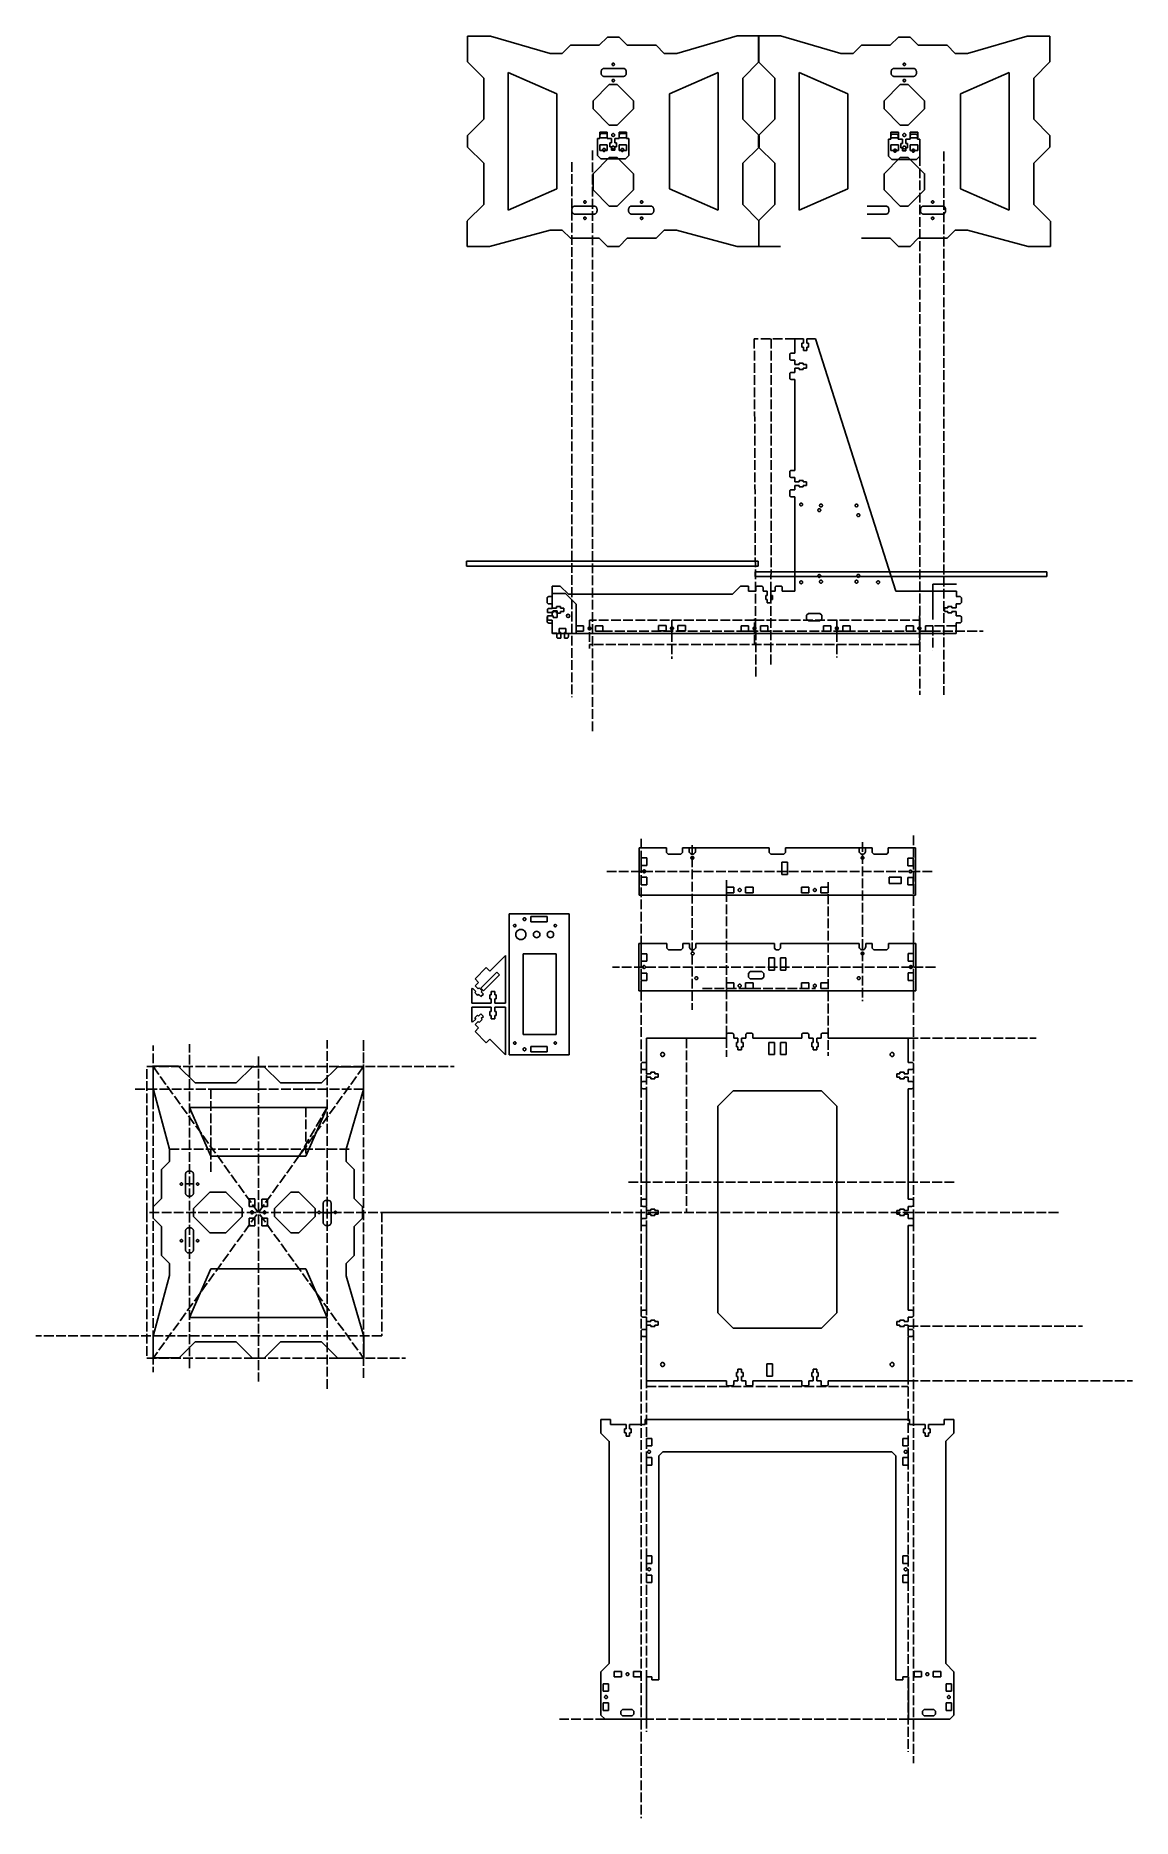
# Model space of a CAD drawing. Header units: inches. Extents: x -534 to 820, y -819 to 1382.
import ezdxf

# ---------------------------------------------------------------- set-up
doc = ezdxf.new("R2010")
doc.units = ezdxf.units.IN
doc.header["$MEASUREMENT"] = 0
doc.linetypes.add('ACAD_ISO02W100', pattern=[15, 12, -3])
doc.layers.add('alignment', color=80, linetype='ACAD_ISO02W100', plot=False)
doc.layers.add('extension', color=1, linetype='ACAD_ISO02W100', plot=False)
doc.layers.add('bed extents', color=4, linetype='Continuous')
doc.layers.add('print bed motion', color=191, linetype='Continuous')

msp = doc.modelspace()

# ---------------------------------------------------------------- linework, layer by layer
for p, q in [((399.2, 990.5), (398.7, 990.4)), ((403.5, 990.5), (399.2, 990.5)), ((403.5, 1008.2), (414.1, 1008.2)), ((403.5, 990.5), (403.5, 1008.2)), ((412.3, 1002.9), (412.3, 997.8)), ((414.1, 1002.9), (412.3, 1002.9)), ((412.3, 997.8), (414.1, 997.8)), ((414.1, 1008.2), (414.1, 1002.9)), ((414.1, 997.8), (414.1, 993.9)), ((414.1, 993.9), (418.5, 993.9)), ((418.5, 1008.2), (429, 1008.2)), ((418.5, 1002.9), (418.5, 1008.2)), ((420.3, 1002.9), (418.5, 1002.9)), ((418.5, 997.8), (420.3, 997.8)), ((418.5, 993.9), (418.5, 997.8)), ((420.3, 997.8), (420.3, 1002.9)), ((429, 1008.2), (528.4, 696.5)), ((397.4, 989.5), (397.2, 989)), ((397.2, 989), (397.2, 988.5)), ((397.2, 988.5), (397.2, 983.7)), ((397.2, 983.2), (397.2, 983.7)), ((397.4, 982.7), (397.2, 983.2)), ((397.8, 989.9), (397.4, 989.5)), ((397.8, 982.3), (397.4, 982.7)), ((398.2, 990.2), (397.8, 989.9)), ((398.2, 982), (397.8, 982.3)), ((398.7, 990.4), (398.2, 990.2)), ((398.7, 981.8), (398.2, 982)), ((399.2, 981.7), (398.7, 981.8)), ((399.2, 981.7), (403.5, 981.7)), ((403.5, 981.7), (403.5, 976.4)), ((403.5, 976.4), (408.8, 976.4)), ((403.5, 972), (403.5, 966.7)), ((408.8, 972), (403.5, 972)), ((408.8, 978.2), (413.9, 978.2)), ((408.8, 976.4), (408.8, 978.2)), ((408.8, 970.2), (408.8, 972)), ((413.9, 970.2), (408.8, 970.2)), ((413.9, 978.2), (413.9, 976.4)), ((413.9, 976.4), (417.8, 976.4)), ((417.8, 972), (413.9, 972)), ((413.9, 972), (413.9, 970.2)), ((417.8, 976.4), (417.8, 972)), ((397.4, 965.7), (397.2, 965.2)), ((397.2, 965.2), (397.2, 964.7)), ((397.2, 964.7), (397.2, 959.9)), ((397.2, 959.4), (397.2, 959.9)), ((397.4, 958.9), (397.2, 959.4)), ((397.8, 966.1), (397.4, 965.7)), ((397.8, 958.5), (397.4, 958.9)), ((398.2, 966.4), (397.8, 966.1)), ((398.2, 958.2), (397.8, 958.5)), ((398.7, 966.6), (398.2, 966.4)), ((398.7, 958), (398.2, 958.2)), ((399.2, 966.7), (398.7, 966.6)), ((399.2, 957.9), (398.7, 958)), ((403.5, 966.7), (399.2, 966.7)), ((399.2, 957.9), (403.5, 957.9)), ((403.5, 957.9), (403.5, 845.6)), ((397.4, 844.6), (397.2, 844.1)), ((397.2, 844.1), (397.2, 843.6)), ((397.2, 843.6), (397.2, 838.8)), ((397.2, 838.3), (397.2, 838.8)), ((397.4, 837.8), (397.2, 838.3)), ((397.8, 845), (397.4, 844.6)), ((397.8, 837.4), (397.4, 837.8)), ((398.2, 845.4), (397.8, 845)), ((398.2, 837.1), (397.8, 837.4)), ((398.7, 845.6), (398.2, 845.4)), ((398.7, 836.9), (398.2, 837.1)), ((399.2, 845.6), (398.7, 845.6)), ((399.2, 836.8), (398.7, 836.9)), ((403.5, 845.6), (399.2, 845.6)), ((399.2, 836.8), (403.5, 836.8)), ((403.5, 836.8), (403.5, 831.5)), ((397.4, 820.8), (397.2, 820.3)), ((397.2, 820.3), (397.2, 819.8)), ((397.2, 819.8), (397.2, 815)), ((397.2, 814.5), (397.2, 815)), ((397.4, 814), (397.2, 814.5)), ((397.8, 821.2), (397.4, 820.8)), ((398.2, 821.6), (397.8, 821.2)), ((398.7, 821.8), (398.2, 821.6)), ((399.2, 821.8), (398.7, 821.8)), ((403.5, 821.8), (399.2, 821.8)), ((403.5, 831.5), (408.8, 831.5)), ((408.8, 827.1), (403.5, 827.1)), ((403.5, 827.1), (403.5, 821.8)), ((408.8, 833.3), (413.9, 833.3)), ((408.8, 831.5), (408.8, 833.3)), ((408.8, 825.3), (408.8, 827.1)), ((413.9, 825.3), (408.8, 825.3)), ((413.9, 833.3), (413.9, 831.5)), ((413.9, 831.5), (417.8, 831.5)), ((413.9, 827.1), (413.9, 825.3)), ((417.8, 827.1), (413.9, 827.1)), ((417.8, 831.5), (417.8, 827.1)), ((397.8, 813.6), (397.4, 814)), ((398.2, 813.3), (397.8, 813.6)), ((398.7, 813.1), (398.2, 813.3)), ((399.2, 813), (398.7, 813.1)), ((399.2, 813), (403.5, 813)), ((403.5, 696.5), (403.5, 813)), ((409.7, 804), (409.6, 803.5)), ((409.6, 803.5), (409.7, 803)), ((409.8, 804.4), (409.7, 804)), ((409.7, 803), (409.8, 802.6)), ((410.1, 804.8), (409.8, 804.4)), ((409.8, 802.6), (410.1, 802.2)), ((410.5, 805.1), (410.1, 804.8)), ((410.1, 802.2), (410.5, 801.9)), ((410.9, 805.2), (410.5, 805.1)), ((410.5, 801.9), (410.9, 801.8)), ((411.4, 805.3), (410.9, 805.2)), ((410.9, 801.8), (411.4, 801.7)), ((411.9, 805.2), (411.4, 805.3)), ((411.4, 801.7), (411.9, 801.8)), ((412.3, 805.1), (411.9, 805.2)), ((411.9, 801.8), (412.3, 801.9)), ((412.7, 804.8), (412.3, 805.1)), ((412.3, 801.9), (412.7, 802.2)), ((413, 804.4), (412.7, 804.8)), ((412.7, 802.2), (413, 802.6)), ((413.1, 804), (413, 804.4)), ((413, 802.6), (413.1, 803)), ((413.2, 803.5), (413.1, 804)), ((413.1, 803), (413.2, 803.5)), ((432.2, 797.5), (432, 797.1)), ((432, 797.1), (432, 796.6)), ((432, 796.6), (432, 796.2)), ((432, 796.2), (432.2, 795.7)), ((432.5, 797.9), (432.2, 797.5)), ((432.2, 795.7), (432.5, 795.4)), ((432.6, 798.1), (432.5, 797.9)), ((432.5, 795.4), (432.9, 795.1)), ((432.7, 798.1), (432.6, 798.1)), ((432.9, 798.2), (432.7, 798.1)), ((433.3, 798.4), (432.9, 798.2)), ((432.9, 795.1), (433.3, 794.9)), ((433.8, 798.4), (433.3, 798.4)), ((433.3, 794.9), (433.8, 794.8)), ((434.2, 798.4), (433.8, 798.4)), ((433.8, 794.8), (434.2, 794.9)), ((434.2, 802.8), (434.1, 802.3)), ((434.1, 802.3), (434.2, 801.9)), ((434.3, 803.2), (434.2, 802.8)), ((434.2, 801.9), (434.3, 801.4)), ((434.7, 798.2), (434.2, 798.4)), ((434.7, 795.1), (434.2, 794.9)), ((434.6, 803.6), (434.3, 803.2)), ((434.3, 801.4), (434.6, 801.1)), ((435, 803.9), (434.6, 803.6)), ((434.6, 801.1), (435, 800.8)), ((435, 797.9), (434.7, 798.2)), ((434.7, 795.1), (434.8, 795.2)), ((434.8, 795.2), (435, 795.4)), ((435.4, 804.1), (435, 803.9)), ((435, 800.8), (435.4, 800.6)), ((435.3, 797.5), (435, 797.9)), ((435, 795.4), (435.3, 795.7)), ((435.5, 797.1), (435.3, 797.5)), ((435.3, 795.7), (435.5, 796.2)), ((435.9, 804.1), (435.4, 804.1)), ((435.9, 800.5), (435.4, 800.6)), ((435.6, 796.6), (435.5, 797.1)), ((435.5, 796.2), (435.6, 796.6)), ((436.4, 804.1), (435.9, 804.1)), ((436.4, 800.6), (435.9, 800.5)), ((436.8, 803.9), (436.4, 804.1)), ((436.4, 800.6), (436.8, 800.8)), ((437.2, 803.6), (436.8, 803.9)), ((436.8, 800.8), (437.2, 801.1)), ((437.5, 803.2), (437.2, 803.6)), ((437.2, 801.1), (437.5, 801.4)), ((437.6, 802.8), (437.5, 803.2)), ((437.5, 801.4), (437.6, 801.9)), ((437.7, 802.3), (437.6, 802.8)), ((437.6, 801.9), (437.7, 802.3)), ((478, 802.7), (477.9, 802.2)), ((477.9, 802.2), (478, 801.8)), ((478.2, 803.1), (478, 802.7)), ((478, 801.8), (478.2, 801.3)), ((478.5, 803.5), (478.2, 803.1)), ((478.2, 801.3), (478.5, 801)), ((478.8, 803.8), (478.5, 803.5)), ((478.5, 801), (478.8, 800.7)), ((479.3, 804), (478.8, 803.8)), ((478.8, 800.7), (479.3, 800.5)), ((479.7, 804), (479.3, 804)), ((479.3, 800.5), (479.7, 800.4)), ((480.2, 804), (479.7, 804)), ((480.2, 800.5), (479.7, 800.4)), ((480.6, 803.8), (480.2, 804)), ((480.2, 800.5), (480.6, 800.7)), ((481, 803.5), (480.6, 803.8)), ((480.6, 800.7), (481, 801)), ((481.3, 803.1), (481, 803.5)), ((481, 801), (481.3, 801.3)), ((481.5, 802.7), (481.3, 803.1)), ((481.3, 801.3), (481.5, 801.8)), ((481.5, 802.2), (481.5, 802.7)), ((481.5, 801.8), (481.5, 802.2)), ((480.3, 790.8), (480.2, 790.3)), ((480.2, 790.3), (480.3, 789.9)), ((480.5, 791.2), (480.3, 790.8)), ((480.3, 789.9), (480.5, 789.4)), ((480.8, 791.6), (480.5, 791.2)), ((480.5, 789.4), (480.8, 789.1)), ((480.9, 791.7), (480.8, 791.6)), ((480.8, 789.1), (481.1, 788.8)), ((481.1, 791.9), (480.9, 791.7)), ((480.9, 791.7), (480.9, 791.7)), ((481.6, 792.1), (481.1, 791.9)), ((481.1, 788.8), (481.6, 788.6)), ((482, 792.1), (481.6, 792.1)), ((481.6, 788.6), (482, 788.5)), ((482.5, 792.1), (482, 792.1)), ((482, 788.5), (482.5, 788.6)), ((482.9, 791.9), (482.5, 792.1)), ((482.5, 788.6), (482.9, 788.8)), ((483.3, 791.6), (482.9, 791.9)), ((482.9, 788.8), (483, 788.9)), ((483, 788.9), (483.3, 789.1)), ((483.6, 791.2), (483.3, 791.6)), ((483.3, 789.1), (483.6, 789.4)), ((483.8, 790.8), (483.6, 791.2)), ((483.6, 789.4), (483.8, 789.9)), ((483.8, 790.3), (483.8, 790.8)), ((483.8, 789.9), (483.8, 790.3)), ((409.8, 708.4), (409.6, 708)), ((409.6, 708), (409.6, 707.5)), ((409.6, 707.5), (409.6, 707.1)), ((409.6, 707.1), (409.8, 706.6)), ((410.1, 708.8), (409.8, 708.4)), ((409.8, 706.6), (410.1, 706.3)), ((410.5, 709.1), (410.1, 708.8)), ((410.1, 706.3), (410.5, 706)), ((410.9, 709.3), (410.5, 709.1)), ((410.5, 706), (410.9, 705.8)), ((411.4, 709.3), (410.9, 709.3)), ((410.9, 705.8), (411.4, 705.7)), ((411.4, 709.3), (411.8, 709.3)), ((411.4, 705.7), (411.8, 705.8)), ((412.3, 709.1), (411.8, 709.3)), ((411.8, 705.8), (412.3, 706)), ((412.6, 708.8), (412.3, 709.1)), ((412.3, 706), (412.6, 706.3)), ((412.9, 708.4), (412.6, 708.8)), ((412.6, 706.3), (412.9, 706.6)), ((413.1, 708), (412.9, 708.4)), ((412.9, 706.6), (413.1, 707.1)), ((413.2, 707.5), (413.1, 708)), ((413.1, 707.1), (413.2, 707.5)), ((432, 715.8), (431.9, 715.3)), ((431.9, 715.3), (432, 714.9)), ((432.2, 716.2), (432, 715.8)), ((432, 714.9), (432.2, 714.4)), ((432.5, 716.6), (432.2, 716.2)), ((432.2, 714.4), (432.5, 714.1)), ((432.8, 716.9), (432.5, 716.6)), ((432.5, 714.1), (432.8, 713.8)), ((433, 717), (432.8, 716.9)), ((432.8, 713.8), (433.3, 713.6)), ((433.1, 717), (433, 717)), ((433.3, 717.1), (433.1, 717)), ((433.7, 717.1), (433.3, 717.1)), ((433.3, 713.6), (433.7, 713.5)), ((434.2, 717.1), (433.7, 717.1)), ((434.2, 713.6), (433.7, 713.5)), ((434.3, 709.2), (434.1, 708.8)), ((434.1, 708.3), (434.1, 708.8)), ((434.1, 708.3), (434.1, 707.8)), ((434.1, 707.8), (434.3, 707.4)), ((434.6, 716.9), (434.2, 717.1)), ((434.2, 713.6), (434.4, 713.7)), ((434.6, 709.6), (434.3, 709.2)), ((434.3, 707.4), (434.6, 707)), ((434.4, 713.7), (434.6, 713.8)), ((435, 716.6), (434.6, 716.9)), ((434.6, 713.8), (435, 714.1)), ((435, 709.9), (434.6, 709.6)), ((434.6, 707), (435, 706.7)), ((435.3, 716.2), (435, 716.6)), ((435, 714.1), (435.3, 714.4)), ((435.4, 710), (435, 709.9)), ((435, 706.7), (435.4, 706.6)), ((435.5, 715.8), (435.3, 716.2)), ((435.3, 714.4), (435.5, 714.9)), ((435.9, 710.1), (435.4, 710)), ((435.4, 706.6), (435.9, 706.5)), ((435.5, 715.3), (435.5, 715.8)), ((435.5, 714.9), (435.5, 715.3)), ((436.3, 710), (435.9, 710.1)), ((435.9, 706.5), (436.3, 706.6)), ((436.8, 709.9), (436.3, 710)), ((436.3, 706.6), (436.8, 706.7)), ((437.1, 709.6), (436.8, 709.9)), ((436.8, 706.7), (437.1, 707)), ((437.4, 709.2), (437.1, 709.6)), ((437.1, 707), (437.4, 707.4)), ((437.6, 708.8), (437.4, 709.2)), ((437.4, 707.4), (437.6, 707.8)), ((437.7, 708.3), (437.6, 708.8)), ((437.7, 708.3), (437.6, 707.8)), ((478, 708.3), (478.1, 708.8)), ((478, 708.3), (478.1, 707.8)), ((478.2, 709.2), (478.1, 708.8)), ((478.1, 707.8), (478.2, 707.4)), ((478.5, 709.6), (478.2, 709.2)), ((478.2, 707.4), (478.5, 707)), ((478.9, 709.9), (478.5, 709.6)), ((478.5, 707), (478.9, 706.7)), ((479.3, 710), (478.9, 709.9)), ((478.9, 706.7), (479.3, 706.6)), ((479.8, 710.1), (479.3, 710)), ((479.3, 706.6), (479.8, 706.5)), ((480.3, 710), (479.8, 710.1)), ((479.8, 706.5), (480.3, 706.6)), ((480.3, 715.9), (480.2, 715.4)), ((480.2, 715.4), (480.3, 714.9)), ((480.4, 716.3), (480.3, 715.9)), ((480.3, 714.9), (480.4, 714.5)), ((480.7, 709.9), (480.3, 710)), ((480.3, 706.6), (480.7, 706.7)), ((480.7, 716.7), (480.4, 716.3)), ((480.4, 714.5), (480.7, 714.1)), ((480.9, 716.8), (480.7, 716.7)), ((480.7, 714.1), (481.1, 713.8)), ((481.1, 709.6), (480.7, 709.9)), ((480.7, 706.7), (481.1, 707)), ((481, 716.9), (480.9, 716.8)), ((481.1, 717), (481, 716.9)), ((481.5, 717.1), (481.1, 717)), ((481.1, 713.8), (481.5, 713.7)), ((481.4, 709.2), (481.1, 709.6)), ((481.1, 707), (481.4, 707.4)), ((481.5, 708.8), (481.4, 709.2)), ((481.4, 707.4), (481.5, 707.8)), ((482, 717.2), (481.5, 717.1)), ((481.5, 713.7), (482, 713.6)), ((481.6, 708.3), (481.5, 708.8)), ((481.5, 707.8), (481.6, 708.3)), ((482.5, 717.1), (482, 717.2)), ((482, 713.6), (482.5, 713.7)), ((482.9, 717), (482.5, 717.1)), ((482.5, 713.7), (482.9, 713.8)), ((483.3, 716.7), (482.9, 717)), ((482.9, 713.8), (483.1, 714)), ((483.1, 714), (483.3, 714.1)), ((483.6, 716.3), (483.3, 716.7)), ((483.3, 714.1), (483.6, 714.5)), ((483.7, 715.9), (483.6, 716.3)), ((483.6, 714.5), (483.7, 714.9)), ((483.8, 715.4), (483.7, 715.9)), ((483.7, 714.9), (483.8, 715.4)), ((504.8, 708.5), (504.6, 708.1)), ((504.6, 708.1), (504.6, 707.6)), ((504.6, 707.6), (504.6, 707.1)), ((504.6, 707.1), (504.8, 706.7)), ((505.1, 708.9), (504.8, 708.5)), ((504.8, 706.7), (505.1, 706.3)), ((505.5, 709.1), (505.1, 708.9)), ((505.1, 706.3), (505.5, 706)), ((505.9, 709.3), (505.5, 709.1)), ((505.5, 706), (505.9, 705.8)), ((506.4, 709.4), (505.9, 709.3)), ((505.9, 705.8), (506.4, 705.8)), ((506.8, 709.3), (506.4, 709.4)), ((506.4, 705.8), (506.8, 705.8)), ((507.3, 709.1), (506.8, 709.3)), ((506.8, 705.8), (507.3, 706)), ((507.6, 708.9), (507.3, 709.1)), ((507.3, 706), (507.6, 706.3)), ((507.9, 708.5), (507.6, 708.9)), ((507.6, 706.3), (507.9, 706.7)), ((508.1, 708.1), (507.9, 708.5)), ((507.9, 706.7), (508.1, 707.1)), ((508.2, 707.6), (508.1, 708.1)), ((508.1, 707.1), (508.2, 707.6)), ((97.7, 688.3), (97.9, 688.8)), ((97.7, 687.8), (97.7, 688.3)), ((97.7, 687.8), (97.7, 683)), ((97.7, 682.5), (97.7, 683)), ((97.9, 682), (97.7, 682.5)), ((97.9, 688.8), (98.3, 689.2)), ((98.3, 689.2), (98.7, 689.5)), ((98.7, 689.5), (99.2, 689.7)), ((99.2, 689.7), (99.7, 689.8)), ((104, 689.8), (99.7, 689.8)), ((104, 689.8), (104, 702.8)), ((114, 702.8), (104, 702.8)), ((114, 702.8), (124, 692.8)), ((124, 692.8), (326.5, 692.8)), ((326.5, 692.8), (336.5, 702.8)), ((346.5, 702.8), (336.5, 702.8)), ((346.5, 702.8), (346.5, 696.5)), ((355.5, 696.5), (346.5, 696.5)), ((355.5, 701.4), (355.7, 701.9)), ((355.5, 700.9), (355.5, 701.4)), ((355.5, 696.5), (355.5, 700.9)), ((355.7, 701.9), (356.1, 702.3)), ((356.1, 702.3), (356.5, 702.6)), ((356.5, 702.6), (357, 702.8)), ((357, 702.8), (357.5, 702.9)), ((357.5, 702.9), (362.3, 702.9)), ((362.8, 702.8), (362.3, 702.9)), ((363.3, 702.6), (362.8, 702.8)), ((363.7, 702.3), (363.3, 702.6)), ((364, 701.9), (363.7, 702.3)), ((364.2, 701.4), (364, 701.9)), ((364.3, 700.9), (364.2, 701.4)), ((364.3, 700.9), (364.3, 696.5)), ((369.6, 696.5), (364.3, 696.5)), ((369.6, 691.2), (367.8, 691.2)), ((367.8, 691.2), (367.8, 686.1)), ((367.8, 686.1), (369.6, 686.1)), ((369.6, 696.5), (369.6, 691.2)), ((369.6, 686.1), (369.6, 682.2)), ((374, 691.2), (374, 696.5)), ((379.3, 696.5), (374, 696.5)), ((375.8, 691.2), (374, 691.2)), ((374, 682.2), (374, 686.1)), ((374, 686.1), (375.8, 686.1)), ((375.8, 686.1), (375.8, 691.2)), ((379.3, 701.4), (379.5, 701.9)), ((379.3, 700.9), (379.3, 701.4)), ((379.3, 696.5), (379.3, 700.9)), ((379.5, 701.9), (379.9, 702.3)), ((379.9, 702.3), (380.3, 702.6)), ((380.3, 702.6), (380.8, 702.8)), ((380.8, 702.8), (381.3, 702.9)), ((381.3, 702.9), (386.1, 702.9)), ((386.6, 702.8), (386.1, 702.9)), ((387.1, 702.6), (386.6, 702.8)), ((387.5, 702.3), (387.1, 702.6)), ((387.8, 701.9), (387.5, 702.3)), ((388, 701.4), (387.8, 701.9)), ((388.1, 700.9), (388, 701.4)), ((388.1, 700.9), (388.1, 696.5)), ((388.1, 696.5), (403.5, 696.5)), ((528.4, 696.5), (603.1, 696.5)), ((607.2, 689.9), (602.9, 689.9)), ((603.1, 689.9), (603.1, 696.5)), ((607.2, 689.9), (607.8, 689.8)), ((607.8, 689.8), (608.2, 689.6)), ((608.2, 689.6), (608.6, 689.3)), ((608.6, 689.3), (609, 688.9)), ((609, 688.9), (609.2, 688.4)), ((609, 682.1), (609.2, 682.6)), ((609.2, 688.4), (609.2, 687.9)), ((609.2, 683.1), (609.2, 687.9)), ((609.2, 682.6), (609.2, 683.1)), ((97.9, 665), (97.7, 664.5)), ((97.7, 664.5), (97.7, 664)), ((97.7, 664), (97.7, 659.2)), ((98.3, 681.6), (97.9, 682)), ((98.3, 665.4), (97.9, 665)), ((98.7, 681.3), (98.3, 681.6)), ((98.7, 665.7), (98.3, 665.4)), ((99.2, 681.1), (98.7, 681.3)), ((99.2, 665.9), (98.7, 665.7)), ((99.7, 681), (99.2, 681.1)), ((99.7, 666), (99.2, 665.9)), ((99.7, 681), (104, 681)), ((104, 666), (99.7, 666)), ((104, 675.7), (104, 681)), ((104, 675.7), (109.3, 675.7)), ((109.3, 671.3), (104, 671.3)), ((104, 666), (104, 671.3)), ((109.3, 677.5), (114.4, 677.5)), ((109.3, 675.7), (109.3, 677.5)), ((109.3, 669.5), (109.3, 671.3)), ((114.4, 669.5), (109.3, 669.5)), ((114.4, 677.5), (114.4, 675.7)), ((114.4, 675.7), (118.4, 675.7)), ((118.4, 671.3), (114.4, 671.3)), ((114.4, 671.3), (114.4, 669.5)), ((118.4, 675.7), (118.4, 671.3)), ((369.6, 682.2), (374, 682.2)), ((420.3, 669), (417.9, 666.8)), ((417.9, 662.3), (417.9, 666.8)), ((417.9, 662.3), (420.3, 660)), ((420.3, 669), (434.5, 669)), ((436.9, 666.8), (434.5, 669)), ((434.5, 660), (436.9, 662.3)), ((436.9, 666.8), (436.9, 662.3)), ((588.5, 675.8), (592.5, 675.8)), ((588.5, 671.4), (588.5, 675.8)), ((592.5, 671.4), (588.5, 671.4)), ((592.5, 677.6), (597.6, 677.6)), ((592.5, 675.8), (592.5, 677.6)), ((592.5, 669.6), (592.5, 671.4)), ((597.6, 669.6), (592.5, 669.6)), ((597.6, 677.6), (597.6, 675.8)), ((597.6, 675.8), (602.9, 675.8)), ((602.9, 671.4), (597.6, 671.4)), ((597.6, 671.4), (597.6, 669.6)), ((602.9, 675.8), (602.9, 681.1)), ((602.9, 681.1), (607.2, 681.1)), ((602.9, 666.1), (602.9, 671.4)), ((607.2, 666.1), (602.9, 666.1)), ((607.2, 681.1), (607.8, 681.1)), ((607.2, 666.1), (607.8, 666)), ((607.8, 681.1), (608.2, 681.3)), ((607.8, 666), (608.2, 665.8)), ((608.2, 681.3), (608.6, 681.7)), ((608.2, 665.8), (608.6, 665.5)), ((608.6, 681.7), (609, 682.1)), ((608.6, 665.5), (609, 665.1)), ((609, 665.1), (609.2, 664.6)), ((609.2, 664.6), (609.2, 664.1)), ((609.2, 659.3), (609.2, 664.1)), ((97.7, 658.7), (97.7, 659.2)), ((97.9, 658.2), (97.7, 658.7)), ((98.3, 657.8), (97.9, 658.2)), ((98.7, 657.5), (98.3, 657.8)), ((99.2, 657.3), (98.7, 657.5)), ((99.7, 657.2), (99.2, 657.3)), ((99.7, 657.2), (104, 657.2)), ((104, 644.3), (104, 657.2)), ((104.2, 644.3), (602.9, 644.3)), ((133.5, 653.9), (142.7, 653.9)), ((133.5, 647.3), (133.5, 653.9)), ((142.7, 647.3), (133.5, 647.3)), ((142.7, 653.9), (142.7, 647.3)), ((148.2, 650.6), (148.3, 651)), ((148.3, 650.1), (148.2, 650.6)), ((148.3, 651), (148.5, 651.5)), ((148.5, 649.7), (148.3, 650.1)), ((148.5, 651.5), (148.7, 651.8)), ((148.7, 649.3), (148.5, 649.7)), ((148.7, 651.8), (149.1, 652.1)), ((149.1, 649), (148.7, 649.3)), ((149.1, 652.1), (149.6, 652.3)), ((149.6, 648.8), (149.1, 649)), ((149.6, 652.3), (150, 652.4)), ((150, 648.8), (149.6, 648.8)), ((150, 652.4), (150.5, 652.3)), ((150.5, 648.8), (150, 648.8)), ((150.5, 652.3), (150.9, 652.1)), ((150.9, 649), (150.5, 648.8)), ((150.9, 652.1), (151.3, 651.8)), ((151.3, 649.3), (150.9, 649)), ((151.3, 651.8), (151.6, 651.5)), ((151.6, 649.7), (151.3, 649.3)), ((151.6, 651.5), (151.8, 651)), ((151.8, 650.1), (151.6, 649.7)), ((151.8, 651), (151.8, 650.6)), ((151.8, 650.6), (151.8, 650.1)), ((157.3, 647.3), (157.3, 653.9)), ((157.3, 653.9), (166.5, 653.9)), ((166.5, 647.3), (157.3, 647.3)), ((166.5, 653.9), (166.5, 647.3)), ((235.4, 647.4), (235.4, 654)), ((235.4, 654), (244.6, 654)), ((244.6, 647.4), (235.4, 647.4)), ((244.6, 654), (244.6, 647.4)), ((250.1, 651.2), (250.3, 651.6)), ((250.1, 650.7), (250.1, 651.2)), ((250.1, 650.2), (250.1, 650.7)), ((250.3, 649.8), (250.1, 650.2)), ((250.3, 651.6), (250.6, 652)), ((250.6, 649.4), (250.3, 649.8)), ((250.6, 652), (251, 652.3)), ((251, 649.1), (250.6, 649.4)), ((251, 652.3), (251.4, 652.4)), ((251.4, 649), (251, 649.1)), ((251.4, 652.4), (251.9, 652.5)), ((251.9, 648.9), (251.4, 649)), ((251.9, 652.5), (252.3, 652.4)), ((252.3, 649), (251.9, 648.9)), ((252.3, 652.4), (252.8, 652.3)), ((252.8, 649.1), (252.3, 649)), ((252.8, 652.3), (253.1, 652)), ((253.1, 649.4), (252.8, 649.1)), ((253.1, 652), (253.4, 651.6)), ((253.4, 649.8), (253.1, 649.4)), ((253.4, 651.6), (253.6, 651.2)), ((253.6, 650.2), (253.4, 649.8)), ((253.6, 651.2), (253.7, 650.7)), ((253.7, 650.7), (253.6, 650.2)), ((259.2, 647.4), (259.2, 654)), ((259.2, 654), (268.4, 654)), ((268.4, 647.4), (259.2, 647.4)), ((268.4, 654), (268.4, 647.4)), ((337.3, 653.9), (346.5, 653.9)), ((337.3, 647.3), (337.3, 653.9)), ((346.5, 647.3), (337.3, 647.3)), ((346.5, 653.9), (346.5, 647.3)), ((352, 651), (352.2, 651.5)), ((352, 650.6), (352, 651)), ((352, 650.1), (352, 650.6)), ((352.2, 649.7), (352, 650.1)), ((352.2, 651.5), (352.5, 651.8)), ((352.5, 649.3), (352.2, 649.7)), ((352.5, 651.8), (352.9, 652.1)), ((352.9, 649), (352.5, 649.3)), ((352.9, 652.1), (353.3, 652.3)), ((353.3, 648.8), (352.9, 649)), ((353.3, 652.3), (353.8, 652.4)), ((353.8, 648.8), (353.3, 648.8)), ((353.8, 652.4), (354.2, 652.3)), ((354.2, 648.8), (353.8, 648.8)), ((354.2, 652.3), (354.7, 652.1)), ((354.7, 649), (354.2, 648.8)), ((354.7, 652.1), (355.1, 651.8)), ((355.1, 649.3), (354.7, 649)), ((355.1, 651.8), (355.3, 651.5)), ((355.3, 649.7), (355.1, 649.3)), ((355.3, 651.5), (355.5, 651)), ((355.5, 650.1), (355.3, 649.7)), ((355.5, 651), (355.6, 650.6)), ((355.6, 650.6), (355.5, 650.1)), ((361.1, 653.9), (370.3, 653.9)), ((361.1, 647.3), (361.1, 653.9)), ((370.3, 647.3), (361.1, 647.3)), ((370.3, 653.9), (370.3, 647.3)), ((420.3, 660), (434.5, 660)), ((438.9, 647.3), (438.9, 653.9)), ((438.9, 653.9), (448.1, 653.9)), ((448.1, 647.3), (438.9, 647.3)), ((448.1, 653.9), (448.1, 647.3)), ((453.6, 651.1), (453.8, 651.5)), ((453.6, 650.6), (453.6, 651.1)), ((453.6, 650.2), (453.6, 650.6)), ((453.8, 649.7), (453.6, 650.2)), ((453.8, 651.5), (454.1, 651.9)), ((454.1, 649.3), (453.8, 649.7)), ((454.1, 651.9), (454.5, 652.2)), ((454.5, 649.1), (454.1, 649.3)), ((454.5, 652.2), (454.9, 652.4)), ((454.9, 648.9), (454.5, 649.1)), ((454.9, 652.4), (455.4, 652.4)), ((455.4, 648.8), (454.9, 648.9)), ((455.4, 652.4), (455.8, 652.4)), ((455.8, 648.9), (455.4, 648.8)), ((455.8, 652.4), (456.3, 652.2)), ((456.3, 649.1), (455.8, 648.9)), ((456.3, 652.2), (456.6, 651.9)), ((456.6, 649.3), (456.3, 649.1)), ((456.6, 651.9), (456.9, 651.5)), ((456.9, 649.7), (456.6, 649.3)), ((456.9, 651.5), (457.1, 651.1)), ((457.1, 650.2), (456.9, 649.7)), ((457.1, 651.1), (457.2, 650.6)), ((457.2, 650.6), (457.1, 650.2)), ((462.7, 647.3), (462.7, 653.9)), ((462.7, 653.9), (471.9, 653.9)), ((471.9, 647.3), (462.7, 647.3)), ((471.9, 653.9), (471.9, 647.3)), ((540.9, 647.3), (540.9, 653.9)), ((540.9, 653.9), (550.1, 653.9)), ((550.1, 647.3), (540.9, 647.3)), ((550.1, 653.9), (550.1, 647.3)), ((555.6, 651.1), (555.8, 651.5)), ((555.6, 650.6), (555.6, 651.1)), ((555.6, 650.1), (555.6, 650.6)), ((555.8, 649.7), (555.6, 650.1)), ((555.8, 651.5), (556.1, 651.9)), ((556.1, 649.3), (555.8, 649.7)), ((556.1, 651.9), (556.5, 652.2)), ((556.5, 649), (556.1, 649.3)), ((556.5, 652.2), (556.9, 652.3)), ((556.9, 648.9), (556.5, 649)), ((556.9, 652.3), (557.4, 652.4)), ((557.4, 648.8), (556.9, 648.9)), ((557.4, 652.4), (557.8, 652.3)), ((557.8, 648.9), (557.4, 648.8)), ((557.8, 652.3), (558.3, 652.2)), ((558.3, 649), (557.8, 648.9)), ((558.3, 652.2), (558.6, 651.9)), ((558.6, 649.3), (558.3, 649)), ((558.6, 651.9), (558.9, 651.5)), ((558.9, 649.7), (558.6, 649.3)), ((558.9, 651.5), (559.1, 651.1)), ((559.1, 650.1), (558.9, 649.7)), ((559.1, 651.1), (559.2, 650.6)), ((559.2, 650.6), (559.1, 650.1)), ((564.7, 647.3), (564.7, 653.9)), ((564.7, 653.9), (573.9, 653.9)), ((573.9, 647.3), (564.7, 647.3)), ((573.9, 653.9), (573.9, 647.3)), ((602.9, 657.3), (607.2, 657.3)), ((602.9, 657.3), (602.9, 644.3)), ((607.2, 657.3), (607.8, 657.3)), ((607.8, 657.3), (608.2, 657.5)), ((608.2, 657.5), (608.6, 657.9)), ((608.6, 657.9), (609, 658.3)), ((609, 658.3), (609.2, 658.8)), ((609.2, 658.8), (609.2, 659.3)), ((245, 379.8), (211.2, 379.8)), ((211.2, 379.8), (211.2, 321.3)), ((245, 379.8), (245, 373.8)), ((265, 379.8), (265, 373.8)), ((273, 379.8), (265, 379.8)), ((273, 375.8), (273, 379.8)), ((273.1, 374.7), (273, 375.8)), ((273.5, 373.8), (273.1, 374.7)), ((280.9, 374.7), (280.5, 373.8)), ((281, 375.8), (280.9, 374.7)), ((281, 375.8), (281, 379.8)), ((371.9, 379.8), (281, 379.8)), ((371.9, 379.8), (371.9, 373.8)), ((482.9, 379.8), (391.9, 379.8)), ((391.9, 379.8), (391.9, 373.8)), ((483, 375.8), (483, 379.8)), ((483.1, 374.8), (483, 375.8)), ((483.5, 373.8), (483.1, 374.8)), ((490.9, 374.8), (490.5, 373.8)), ((491, 375.8), (490.9, 374.8)), ((499, 379.8), (491, 379.8)), ((491, 375.8), (491, 379.8)), ((499, 373.8), (499, 379.8)), ((552.7, 379.8), (519, 379.8)), ((519, 373.8), (519, 379.8)), ((552.7, 321.1), (552.7, 379.8)), ((214, 367.1), (220.9, 367.1)), ((214, 357.9), (214, 367.1)), ((220.9, 357.9), (214, 357.9)), ((216.2, 351.9), (216.6, 352.2)), ((216.6, 352.2), (217, 352.4)), ((217, 352.4), (217.5, 352.4)), ((217.5, 352.4), (218, 352.4)), ((218, 352.4), (218.4, 352.2)), ((218.4, 352.2), (218.8, 351.9)), ((220.9, 367.1), (220.9, 357.9)), ((245, 373.8), (247, 371.8)), ((247, 371.8), (263, 371.8)), ((265, 373.8), (263, 371.8)), ((274.2, 372.9), (273.5, 373.8)), ((275, 372.3), (274.2, 372.9)), ((276, 371.9), (275, 372.3)), ((275.2, 367.3), (275.3, 367.7)), ((275.3, 366.8), (275.2, 367.3)), ((275.3, 367.7), (275.4, 368.2)), ((275.4, 366.4), (275.3, 366.8)), ((275.4, 368.2), (275.7, 368.5)), ((275.7, 366), (275.4, 366.4)), ((275.7, 368.5), (276.1, 368.8)), ((276.1, 365.7), (275.7, 366)), ((277, 371.8), (276, 371.9)), ((276.1, 368.8), (276.5, 369)), ((276.5, 365.5), (276.1, 365.7)), ((276.5, 369), (277, 369.1)), ((277, 365.5), (276.5, 365.5)), ((278, 371.9), (277, 371.8)), ((277, 369.1), (277.5, 369)), ((277.5, 365.5), (277, 365.5)), ((277.5, 369), (277.9, 368.8)), ((277.9, 365.7), (277.5, 365.5)), ((277.9, 368.8), (278.3, 368.5)), ((278.3, 366), (277.9, 365.7)), ((279, 372.3), (278, 371.9)), ((278.3, 368.5), (278.6, 368.2)), ((278.6, 366.4), (278.3, 366)), ((278.6, 368.2), (278.7, 367.7)), ((278.7, 366.8), (278.6, 366.4)), ((278.7, 367.7), (278.8, 367.3)), ((278.8, 367.3), (278.7, 366.8)), ((279.8, 372.9), (279, 372.3)), ((280.5, 373.8), (279.8, 372.9)), ((371.9, 373.8), (373.9, 371.8)), ((373.9, 371.8), (389.9, 371.8)), ((394.4, 362.1), (387.5, 362.1)), ((387.5, 362.1), (387.5, 346.7)), ((391.9, 373.8), (389.9, 371.8)), ((394.4, 346.7), (394.4, 362.1)), ((484.2, 373), (483.5, 373.8)), ((485, 372.3), (484.2, 373)), ((486, 371.9), (485, 372.3)), ((485.2, 367.3), (485.3, 367.8)), ((485.3, 366.8), (485.2, 367.3)), ((485.3, 367.8), (485.4, 368.2)), ((485.4, 366.4), (485.3, 366.8)), ((485.4, 368.2), (485.7, 368.6)), ((485.7, 366), (485.4, 366.4)), ((485.7, 368.6), (486.1, 368.9)), ((486.1, 365.7), (485.7, 366)), ((487, 371.8), (486, 371.9)), ((486.1, 368.9), (486.5, 369)), ((486.5, 365.6), (486.1, 365.7)), ((486.5, 369), (487, 369.1)), ((487, 365.5), (486.5, 365.6)), ((488, 371.9), (487, 371.8)), ((487, 369.1), (487.5, 369)), ((487.5, 365.6), (487, 365.5)), ((487.5, 369), (487.9, 368.9)), ((487.9, 365.7), (487.5, 365.6)), ((487.9, 368.9), (488.3, 368.6)), ((488.3, 366), (487.9, 365.7)), ((489, 372.3), (488, 371.9)), ((488.3, 368.6), (488.6, 368.2)), ((488.6, 366.4), (488.3, 366)), ((488.6, 368.2), (488.7, 367.8)), ((488.7, 366.8), (488.6, 366.4)), ((488.7, 367.8), (488.8, 367.3)), ((488.8, 367.3), (488.7, 366.8)), ((489.8, 373), (489, 372.3)), ((490.5, 373.8), (489.8, 373)), ((499, 373.8), (501, 371.8)), ((501, 371.8), (517, 371.8)), ((519, 373.8), (517, 371.8)), ((542.9, 357.6), (542.9, 366.8)), ((542.9, 366.8), (549.8, 366.8)), ((549.8, 357.6), (542.9, 357.6)), ((549.8, 366.8), (549.8, 357.6)), ((214, 343.3), (220.9, 343.3)), ((214, 334.1), (214, 343.3)), ((220.9, 334.1), (214, 334.1)), ((215.7, 351.1), (215.9, 351.5)), ((215.7, 350.6), (215.7, 351.1)), ((215.7, 350.2), (215.7, 350.6)), ((215.9, 349.7), (215.7, 350.2)), ((215.9, 351.5), (216.2, 351.9)), ((216.2, 349.3), (215.9, 349.7)), ((216.6, 349.1), (216.2, 349.3)), ((217, 348.9), (216.6, 349.1)), ((217.5, 348.8), (217, 348.9)), ((218, 348.9), (217.5, 348.8)), ((218.4, 349.1), (218, 348.9)), ((218.8, 349.3), (218.4, 349.1)), ((218.8, 351.9), (219, 351.5)), ((219, 349.7), (218.8, 349.3)), ((219, 351.5), (219.2, 351.1)), ((219.2, 350.2), (219, 349.7)), ((219.2, 351.1), (219.3, 350.6)), ((219.3, 350.6), (219.2, 350.2)), ((220.9, 343.3), (220.9, 334.1)), ((319, 331), (328.2, 331)), ((319, 324.1), (319, 331)), ((328.2, 331), (328.2, 324.1)), ((342.8, 331), (352, 331)), ((342.8, 324.1), (342.8, 331)), ((352, 331), (352, 324.1)), ((387.5, 346.7), (394.4, 346.7)), ((411.8, 331), (421, 331)), ((411.8, 324.1), (411.8, 331)), ((421, 331), (421, 324.1)), ((435.6, 331), (444.8, 331)), ((435.6, 324.1), (435.6, 331)), ((444.8, 331), (444.8, 324.1)), ((542.9, 333.8), (542.9, 343)), ((542.9, 343), (549.8, 343)), ((549.8, 333.8), (542.9, 333.8)), ((544.5, 350.3), (544.6, 350.8)), ((544.6, 349.9), (544.5, 350.3)), ((544.6, 350.8), (544.8, 351.2)), ((544.8, 349.4), (544.6, 349.9)), ((544.8, 351.2), (545.1, 351.6)), ((545.1, 349), (544.8, 349.4)), ((545.1, 351.6), (545.4, 351.9)), ((545.4, 348.8), (545.1, 349)), ((545.4, 351.9), (545.9, 352.1)), ((545.9, 348.6), (545.4, 348.8)), ((545.9, 352.1), (546.4, 352.1)), ((546.4, 348.5), (545.9, 348.6)), ((546.4, 352.1), (546.8, 352.1)), ((546.8, 348.6), (546.4, 348.5)), ((546.8, 352.1), (547.3, 351.9)), ((547.3, 348.8), (546.8, 348.6)), ((547.3, 351.9), (547.6, 351.6)), ((547.6, 349), (547.3, 348.8)), ((547.6, 351.6), (547.9, 351.2)), ((547.9, 349.4), (547.6, 349)), ((547.9, 351.2), (548.1, 350.8)), ((548.1, 349.9), (547.9, 349.4)), ((548.1, 350.8), (548.2, 350.3)), ((548.2, 350.3), (548.1, 349.9)), ((549.8, 343), (549.8, 333.8)), ((211.2, 321.3), (552.7, 321.1)), ((328.2, 324.1), (319, 324.1)), ((333.7, 327.6), (333.8, 328)), ((333.8, 327.1), (333.7, 327.6)), ((333.8, 328), (333.9, 328.5)), ((333.9, 326.7), (333.8, 327.1)), ((333.9, 328.5), (334.2, 328.8)), ((334.2, 326.3), (333.9, 326.7)), ((334.2, 328.8), (334.6, 329.1)), ((334.6, 326), (334.2, 326.3)), ((334.6, 329.1), (335, 329.3)), ((335, 325.8), (334.6, 326)), ((335, 329.3), (335.5, 329.4)), ((335.5, 325.8), (335, 325.8)), ((335.5, 329.4), (336, 329.3)), ((336, 325.8), (335.5, 325.8)), ((336, 329.3), (336.4, 329.1)), ((336.4, 326), (336, 325.8)), ((336.4, 329.1), (336.8, 328.8)), ((336.8, 326.3), (336.4, 326)), ((336.8, 328.8), (337.1, 328.5)), ((337.1, 326.7), (336.8, 326.3)), ((337.1, 328.5), (337.2, 328)), ((337.2, 327.1), (337.1, 326.7)), ((337.2, 328), (337.3, 327.6)), ((337.3, 327.6), (337.2, 327.1)), ((352, 324.1), (342.8, 324.1)), ((421, 324.1), (411.8, 324.1)), ((426.5, 327.6), (426.6, 328)), ((426.6, 327.1), (426.5, 327.6)), ((426.6, 328), (426.7, 328.5)), ((426.7, 326.7), (426.6, 327.1)), ((426.7, 328.5), (427, 328.8)), ((427, 326.3), (426.7, 326.7)), ((427, 328.8), (427.4, 329.1)), ((427.4, 326), (427, 326.3)), ((427.4, 329.1), (427.8, 329.3)), ((427.8, 325.8), (427.4, 326)), ((427.8, 329.3), (428.3, 329.4)), ((428.3, 325.8), (427.8, 325.8)), ((428.3, 329.4), (428.8, 329.3)), ((428.8, 325.8), (428.3, 325.8)), ((428.8, 329.3), (429.2, 329.1)), ((429.2, 326), (428.8, 325.8)), ((429.2, 329.1), (429.6, 328.8)), ((429.6, 326.3), (429.2, 326)), ((429.6, 328.8), (429.9, 328.5)), ((429.9, 326.7), (429.6, 326.3)), ((429.9, 328.5), (430, 328)), ((430, 327.1), (429.9, 326.7)), ((430, 328), (430.1, 327.6)), ((430.1, 327.6), (430, 327.1)), ((444.8, 324.1), (435.6, 324.1)), ((50.8, 298.2), (50.8, 124.2)), ((124.8, 298.2), (50.8, 298.2)), ((68, 291.6), (68.1, 292.1)), ((68.1, 291.1), (68, 291.6)), ((68.1, 292.1), (68.3, 292.5)), ((68.3, 290.7), (68.1, 291.1)), ((68.3, 292.5), (68.6, 292.9)), ((68.6, 290.3), (68.3, 290.7)), ((68.6, 292.9), (68.9, 293.2)), ((68.9, 290), (68.6, 290.3)), ((68.9, 293.2), (69.4, 293.3)), ((69.4, 289.9), (68.9, 290)), ((69.4, 293.3), (69.8, 293.4)), ((69.8, 289.8), (69.4, 289.9)), ((69.8, 293.4), (70.3, 293.3)), ((70.3, 289.9), (69.8, 289.8)), ((70.3, 293.3), (70.7, 293.2)), ((70.7, 290), (70.3, 289.9)), ((70.7, 293.2), (71.1, 292.9)), ((71.1, 290.3), (70.7, 290)), ((71.1, 292.9), (71.4, 292.5)), ((71.4, 290.7), (71.1, 290.3)), ((71.4, 292.5), (71.6, 292.1)), ((71.6, 291.1), (71.4, 290.7)), ((71.6, 292.1), (71.6, 291.6)), ((71.6, 291.6), (71.6, 291.1)), ((77.8, 294.9), (77.8, 288.3)), ((97.8, 294.9), (77.8, 294.9)), ((77.8, 288.3), (97.8, 288.3)), ((97.8, 288.3), (97.8, 294.9)), ((124.8, 124.2), (124.8, 298.2)), ((56.4, 284), (56.3, 283.7)), ((56.3, 283.7), (56.4, 283.3)), ((56.5, 284.4), (56.4, 284)), ((56.4, 283.3), (56.5, 282.9)), ((56.8, 284.7), (56.5, 284.4)), ((56.5, 282.9), (56.8, 282.6)), ((57.1, 284.9), (56.8, 284.7)), ((56.8, 282.6), (57.1, 282.4)), ((57.4, 285.1), (57.1, 284.9)), ((57.1, 282.4), (57.4, 282.2)), ((57.8, 285.2), (57.4, 285.1)), ((57.4, 282.2), (57.8, 282.2)), ((58.2, 285.1), (57.8, 285.2)), ((57.8, 282.2), (58.2, 282.2)), ((58.6, 284.9), (58.2, 285.1)), ((58.2, 282.2), (58.6, 282.4)), ((58.9, 284.7), (58.6, 284.9)), ((58.6, 282.4), (58.9, 282.6)), ((59.1, 284.4), (58.9, 284.7)), ((58.9, 282.6), (59.1, 282.9)), ((59.3, 284), (59.1, 284.4)), ((59.1, 282.9), (59.3, 283.3)), ((59.3, 274.3), (59.1, 272.7)), ((59.1, 272.7), (59.3, 271)), ((59.3, 283.7), (59.3, 284)), ((59.3, 283.3), (59.3, 283.7)), ((59.9, 275.8), (59.3, 274.3)), ((59.3, 271), (59.9, 269.5)), ((60.9, 277.1), (59.9, 275.8)), ((59.9, 269.5), (60.9, 268.2)), ((62.2, 278.1), (60.9, 277.1)), ((60.9, 268.2), (62.2, 267.2)), ((63.7, 278.7), (62.2, 278.1)), ((62.2, 267.2), (63.7, 266.6)), ((65.3, 278.9), (63.7, 278.7)), ((63.7, 266.6), (65.3, 266.4)), ((66.9, 278.7), (65.3, 278.9)), ((65.3, 266.4), (66.9, 266.6)), ((68.5, 278.1), (66.9, 278.7)), ((66.9, 266.6), (68.5, 267.2)), ((69.7, 277.1), (68.5, 278.1)), ((68.5, 267.2), (69.7, 268.2)), ((70.7, 275.8), (69.7, 277.1)), ((69.7, 268.2), (70.7, 269.5)), ((71.4, 274.3), (70.7, 275.8)), ((70.7, 269.5), (71.4, 271)), ((71.6, 272.7), (71.4, 274.3)), ((71.4, 271), (71.6, 272.7)), ((81, 273.7), (80.8, 272.7)), ((80.8, 272.7), (81, 271.6)), ((81.4, 274.7), (81, 273.7)), ((81, 271.6), (81.4, 270.7)), ((82, 275.5), (81.4, 274.7)), ((81.4, 270.7), (82, 269.8)), ((82.8, 276.1), (82, 275.5)), ((82, 269.8), (82.8, 269.2)), ((83.8, 276.5), (82.8, 276.1)), ((82.8, 269.2), (83.8, 268.8)), ((84.8, 276.7), (83.8, 276.5)), ((83.8, 268.8), (84.8, 268.7)), ((85.9, 276.5), (84.8, 276.7)), ((84.8, 268.7), (85.9, 268.8)), ((86.8, 276.1), (85.9, 276.5)), ((85.9, 268.8), (86.8, 269.2)), ((87.7, 275.5), (86.8, 276.1)), ((86.8, 269.2), (87.7, 269.8)), ((88.3, 274.7), (87.7, 275.5)), ((87.7, 269.8), (88.3, 270.7)), ((88.7, 273.7), (88.3, 274.7)), ((88.3, 270.7), (88.7, 271.6)), ((88.8, 272.7), (88.7, 273.7)), ((88.7, 271.6), (88.8, 272.7)), ((98, 273.7), (97.8, 272.7)), ((97.8, 272.7), (98, 271.6)), ((98.4, 274.7), (98, 273.7)), ((98, 271.6), (98.4, 270.7)), ((99, 275.5), (98.4, 274.7)), ((98.4, 270.7), (99, 269.8)), ((99.8, 276.1), (99, 275.5)), ((99, 269.8), (99.8, 269.2)), ((100.8, 276.5), (99.8, 276.1)), ((99.8, 269.2), (100.8, 268.8)), ((101.8, 276.7), (100.8, 276.5)), ((100.8, 268.8), (101.8, 268.7)), ((102.9, 276.5), (101.8, 276.7)), ((101.8, 268.7), (102.9, 268.8)), ((103.8, 276.1), (102.9, 276.5)), ((102.9, 268.8), (103.8, 269.2)), ((104.7, 275.5), (103.8, 276.1)), ((103.8, 269.2), (104.7, 269.8)), ((105.3, 274.7), (104.7, 275.5)), ((104.7, 269.8), (105.3, 270.7)), ((105.7, 273.7), (105.3, 274.7)), ((105.3, 270.7), (105.7, 271.6)), ((105.8, 272.7), (105.7, 273.7)), ((105.7, 271.6), (105.8, 272.7)), ((106.4, 284), (106.3, 283.7)), ((106.3, 283.7), (106.4, 283.3)), ((106.5, 284.4), (106.4, 284)), ((106.4, 283.3), (106.5, 282.9)), ((106.8, 284.7), (106.5, 284.4)), ((106.5, 282.9), (106.8, 282.6)), ((107.1, 284.9), (106.8, 284.7)), ((106.8, 282.6), (107.1, 282.4)), ((107.4, 285.1), (107.1, 284.9)), ((107.1, 282.4), (107.4, 282.2)), ((107.8, 285.2), (107.4, 285.1)), ((107.4, 282.2), (107.8, 282.2)), ((108.2, 285.1), (107.8, 285.2)), ((107.8, 282.2), (108.2, 282.2)), ((108.6, 284.9), (108.2, 285.1)), ((108.2, 282.2), (108.6, 282.4)), ((108.9, 284.7), (108.6, 284.9)), ((108.6, 282.4), (108.9, 282.6)), ((109.1, 284.4), (108.9, 284.7)), ((108.9, 282.6), (109.1, 282.9)), ((109.3, 284), (109.1, 284.4)), ((109.1, 282.9), (109.3, 283.3)), ((109.3, 283.7), (109.3, 284)), ((109.3, 283.3), (109.3, 283.7)), ((46.2, 246.6), (26.9, 227.3)), ((46.2, 187.8), (46.2, 246.6)), ((109.1, 248.7), (68.1, 248.7)), ((68.1, 248.7), (68.1, 149.2)), ((109.1, 149.2), (109.1, 248.7)), ((211.1, 261.7), (245.4, 261.7)), ((211.1, 203.2), (211.1, 261.7)), ((213.9, 248.9), (213.9, 239.7)), ((220.8, 248.9), (213.9, 248.9)), ((220.8, 239.7), (220.8, 248.9)), ((245.4, 255.7), (245.4, 261.7)), ((245.4, 255.7), (247.4, 253.7)), ((263.4, 253.7), (247.4, 253.7)), ((265.4, 255.7), (263.4, 253.7)), ((265.4, 261.7), (273.4, 261.7)), ((265.4, 255.7), (265.4, 261.7)), ((273.4, 257.7), (273.4, 261.7)), ((273.4, 257.7), (273.5, 256.6)), ((273.5, 256.6), (273.9, 255.7)), ((273.9, 255.7), (274.5, 254.8)), ((274.5, 254.8), (275.4, 254.2)), ((275.4, 254.2), (276.3, 253.8)), ((275.8, 250.1), (275.6, 249.6)), ((275.6, 249.6), (275.6, 249.2)), ((275.6, 249.2), (275.6, 248.7)), ((275.6, 248.7), (275.8, 248.3)), ((276.1, 250.4), (275.8, 250.1)), ((275.8, 248.3), (276.1, 247.9)), ((276.5, 250.7), (276.1, 250.4)), ((276.1, 247.9), (276.5, 247.6)), ((276.3, 253.8), (277.4, 253.7)), ((276.9, 250.9), (276.5, 250.7)), ((276.5, 247.6), (276.9, 247.4)), ((277.4, 251), (276.9, 250.9)), ((276.9, 247.4), (277.4, 247.4)), ((277.4, 253.7), (278.4, 253.8)), ((277.8, 250.9), (277.4, 251)), ((277.4, 247.4), (277.8, 247.4)), ((278.3, 250.7), (277.8, 250.9)), ((277.8, 247.4), (278.3, 247.6)), ((278.6, 250.4), (278.3, 250.7)), ((278.3, 247.6), (278.6, 247.9)), ((278.4, 253.8), (279.4, 254.2)), ((278.9, 250.1), (278.6, 250.4)), ((278.6, 247.9), (278.9, 248.3)), ((279.1, 249.6), (278.9, 250.1)), ((278.9, 248.3), (279.1, 248.7)), ((279.2, 249.2), (279.1, 249.6)), ((279.1, 248.7), (279.2, 249.2)), ((279.4, 254.2), (280.2, 254.8)), ((280.2, 254.8), (280.8, 255.7)), ((280.8, 255.7), (281.2, 256.6)), ((281.2, 256.6), (281.4, 257.7)), ((281.4, 261.7), (378.3, 261.7)), ((281.4, 257.7), (281.4, 261.7)), ((371.4, 244), (378.3, 244)), ((371.4, 228.6), (371.4, 244)), ((378.3, 261.7), (378.3, 255.7)), ((378.3, 255.7), (380.3, 253.7)), ((378.3, 244), (378.3, 228.6)), ((383.7, 253.7), (380.3, 253.7)), ((385.7, 255.7), (383.7, 253.7)), ((385.7, 261.7), (385.7, 255.7)), ((385.7, 261.7), (483.1, 261.7)), ((385.7, 228.6), (385.7, 244)), ((385.7, 244), (392.6, 244)), ((392.6, 244), (392.6, 228.6)), ((483.1, 257.7), (483.1, 261.7)), ((483.1, 257.7), (483.2, 256.6)), ((483.2, 256.6), (483.6, 255.7)), ((483.6, 255.7), (484.3, 254.8)), ((484.3, 254.8), (485.1, 254.2)), ((485.1, 254.2), (486.1, 253.8)), ((485.5, 250.1), (485.3, 249.6)), ((485.3, 249.6), (485.3, 249.2)), ((485.3, 249.2), (485.3, 248.7)), ((485.3, 248.7), (485.5, 248.3)), ((485.8, 250.4), (485.5, 250.1)), ((485.5, 248.3), (485.8, 247.9)), ((486.2, 250.7), (485.8, 250.4)), ((485.8, 247.9), (486.2, 247.6)), ((486.1, 253.8), (487.1, 253.7)), ((486.6, 250.9), (486.2, 250.7)), ((486.2, 247.6), (486.6, 247.4)), ((487.1, 251), (486.6, 250.9)), ((486.6, 247.4), (487.1, 247.4)), ((487.1, 253.7), (488.1, 253.8)), ((487.6, 250.9), (487.1, 251)), ((487.1, 247.4), (487.6, 247.4)), ((488, 250.7), (487.6, 250.9)), ((487.6, 247.4), (488, 247.6)), ((488.4, 250.4), (488, 250.7)), ((488, 247.6), (488.4, 247.9)), ((488.1, 253.8), (489.1, 254.2)), ((488.6, 250.1), (488.4, 250.4)), ((488.4, 247.9), (488.6, 248.3)), ((488.8, 249.6), (488.6, 250.1)), ((488.6, 248.3), (488.8, 248.7)), ((488.9, 249.2), (488.8, 249.6)), ((488.8, 248.7), (488.9, 249.2)), ((489.1, 254.2), (489.9, 254.8)), ((489.9, 254.8), (490.6, 255.7)), ((490.6, 255.7), (490.9, 256.6)), ((490.9, 256.6), (491.1, 257.7)), ((491.1, 257.7), (491.1, 261.7)), ((491.1, 261.7), (499.1, 261.7)), ((499.1, 261.7), (499.1, 255.7)), ((499.1, 255.7), (501.1, 253.7)), ((517.1, 253.7), (501.1, 253.7)), ((519.1, 255.7), (517.1, 253.7)), ((519.1, 261.7), (519.1, 255.7)), ((519.1, 261.7), (553, 261.7)), ((550.2, 249), (543.3, 249)), ((543.3, 249), (543.3, 239.8)), ((550.2, 239.8), (550.2, 249)), ((553, 261.7), (553, 203.2)), ((8.7, 218), (22.5, 231.7)), ((35.6, 226.2), (15.8, 206.4)), ((19.3, 202.9), (39.1, 222.7)), ((22.5, 231.7), (26.9, 227.3)), ((39.1, 222.7), (35.6, 226.2)), ((213.9, 239.7), (220.8, 239.7)), ((220.8, 225.1), (213.9, 225.1)), ((213.9, 225.1), (213.9, 215.9)), ((215.8, 233.3), (215.6, 232.9)), ((215.6, 232.9), (215.6, 232.4)), ((215.6, 232.4), (215.6, 232)), ((215.6, 232), (215.8, 231.5)), ((216.1, 233.7), (215.8, 233.3)), ((215.8, 231.5), (216.1, 231.1)), ((216.5, 234), (216.1, 233.7)), ((216.1, 231.1), (216.5, 230.9)), ((216.9, 234.2), (216.5, 234)), ((216.5, 230.9), (216.9, 230.7)), ((217.4, 234.2), (216.9, 234.2)), ((216.9, 230.7), (217.4, 230.6)), ((217.8, 234.2), (217.4, 234.2)), ((217.4, 230.6), (217.8, 230.7)), ((218.3, 234), (217.8, 234.2)), ((217.8, 230.7), (218.3, 230.9)), ((218.7, 233.7), (218.3, 234)), ((218.3, 230.9), (218.7, 231.1)), ((218.9, 233.3), (218.7, 233.7)), ((218.7, 231.1), (218.9, 231.5)), ((219.1, 232.9), (218.9, 233.3)), ((218.9, 231.5), (219.1, 232)), ((219.2, 232.4), (219.1, 232.9)), ((219.1, 232), (219.2, 232.4)), ((220.8, 215.9), (220.8, 225.1)), ((280.8, 219.9), (281.1, 220.2)), ((281.1, 220.2), (281.6, 220.4)), ((281.6, 220.4), (282, 220.5)), ((282, 220.5), (282.5, 220.4)), ((282.5, 220.4), (282.9, 220.2)), ((282.9, 220.2), (283.3, 219.9)), ((348.6, 226.8), (346.3, 224.6)), ((346.3, 220.1), (346.3, 224.6)), ((348.6, 226.8), (362.9, 226.8)), ((365.3, 224.6), (362.9, 226.8)), ((365.3, 224.6), (365.3, 220.1)), ((378.3, 228.6), (371.4, 228.6)), ((392.6, 228.6), (385.7, 228.6)), ((481.2, 219.9), (481.5, 220.2)), ((481.5, 220.2), (482, 220.4)), ((482, 220.4), (482.4, 220.5)), ((482.4, 220.5), (482.9, 220.4)), ((482.9, 220.4), (483.3, 220.2)), ((483.3, 220.2), (483.7, 219.9)), ((543.3, 239.8), (550.2, 239.8)), ((543.3, 225.2), (543.3, 216)), ((550.2, 225.2), (543.3, 225.2)), ((545, 233), (544.9, 232.5)), ((544.9, 232.5), (545, 232.1)), ((545.2, 233.4), (545, 233)), ((545, 232.1), (545.2, 231.6)), ((545.5, 233.8), (545.2, 233.4)), ((545.2, 231.6), (545.5, 231.2)), ((545.8, 234.1), (545.5, 233.8)), ((545.5, 231.2), (545.8, 231)), ((546.3, 234.3), (545.8, 234.1)), ((545.8, 231), (546.3, 230.8)), ((546.7, 234.3), (546.3, 234.3)), ((546.3, 230.8), (546.7, 230.7)), ((547.2, 234.3), (546.7, 234.3)), ((546.7, 230.7), (547.2, 230.8)), ((547.6, 234.1), (547.2, 234.3)), ((547.2, 230.8), (547.6, 231)), ((548, 233.8), (547.6, 234.1)), ((547.6, 231), (548, 231.2)), ((548.3, 233.4), (548, 233.8)), ((548, 231.2), (548.3, 231.6)), ((548.5, 233), (548.3, 233.4)), ((548.3, 231.6), (548.5, 232.1)), ((548.5, 232.5), (548.5, 233)), ((548.5, 232.1), (548.5, 232.5)), ((550.2, 216), (550.2, 225.2)), ((4.8, 205.1), (5.8, 206.2)), ((4.8, 187.8), (4.8, 205.1)), ((5.8, 206.2), (9.6, 202.4)), ((9.6, 202.4), (8.3, 201.1)), ((8.3, 201.1), (11.9, 197.5)), ((13.2, 213.5), (8.7, 218)), ((13.2, 213.5), (9, 209.3)), ((12.7, 205.5), (9, 209.3)), ((11.9, 197.5), (13.2, 198.8)), ((14, 206.8), (12.7, 205.5)), ((13.2, 198.8), (16, 196)), ((17.6, 203.2), (14, 206.8)), ((15.8, 206.4), (19.3, 202.9)), ((16, 196), (19.1, 199.1)), ((16.3, 201.9), (17.6, 203.2)), ((19.1, 199.1), (16.3, 201.9)), ((26.8, 193.1), (26.8, 198.2)), ((26.8, 198.2), (28.6, 198.2)), ((28.6, 198.2), (28.6, 202.1)), ((28.6, 202.1), (33, 202.1)), ((33, 202.1), (33, 198.2)), ((33, 198.2), (34.8, 198.2)), ((34.8, 198.2), (34.8, 193.1)), ((553, 203.2), (211.1, 203.2)), ((213.9, 215.9), (220.8, 215.9)), ((280.2, 218.7), (280.3, 219.1)), ((280.3, 218.2), (280.2, 218.7)), ((280.3, 219.1), (280.5, 219.6)), ((280.5, 217.8), (280.3, 218.2)), ((280.5, 219.6), (280.8, 219.9)), ((280.8, 217.4), (280.5, 217.8)), ((281.1, 217.1), (280.8, 217.4)), ((281.6, 216.9), (281.1, 217.1)), ((282, 216.9), (281.6, 216.9)), ((282.5, 216.9), (282, 216.9)), ((282.9, 217.1), (282.5, 216.9)), ((283.3, 217.4), (282.9, 217.1)), ((283.3, 219.9), (283.6, 219.6)), ((283.6, 217.8), (283.3, 217.4)), ((283.6, 219.6), (283.8, 219.1)), ((283.8, 218.2), (283.6, 217.8)), ((283.8, 219.1), (283.8, 218.7)), ((283.8, 218.7), (283.8, 218.2)), ((328.2, 212.9), (319, 212.9)), ((319, 212.9), (319, 206)), ((319, 206), (328.2, 206)), ((328.2, 206), (328.2, 212.9)), ((333.8, 209.9), (333.7, 209.5)), ((333.7, 209.5), (333.8, 209)), ((333.9, 210.4), (333.8, 209.9)), ((333.8, 209), (333.9, 208.6)), ((334.2, 210.7), (333.9, 210.4)), ((333.9, 208.6), (334.2, 208.2)), ((334.6, 211), (334.2, 210.7)), ((334.2, 208.2), (334.6, 207.9)), ((335, 211.2), (334.6, 211)), ((334.6, 207.9), (335, 207.7)), ((335.5, 211.3), (335, 211.2)), ((335, 207.7), (335.5, 207.7)), ((336, 211.2), (335.5, 211.3)), ((335.5, 207.7), (336, 207.7)), ((336.4, 211), (336, 211.2)), ((336, 207.7), (336.4, 207.9)), ((336.8, 210.7), (336.4, 211)), ((336.4, 207.9), (336.8, 208.2)), ((337.1, 210.4), (336.8, 210.7)), ((336.8, 208.2), (337.1, 208.6)), ((337.2, 209.9), (337.1, 210.4)), ((337.1, 208.6), (337.2, 209)), ((337.3, 209.5), (337.2, 209.9)), ((337.2, 209), (337.3, 209.5)), ((342.8, 212.9), (342.8, 206)), ((352, 212.9), (342.8, 212.9)), ((342.8, 206), (352, 206)), ((346.3, 220.1), (348.6, 217.9)), ((348.6, 217.9), (362.9, 217.9)), ((352, 206), (352, 212.9)), ((362.9, 217.9), (365.3, 220.1)), ((421, 212.9), (411.8, 212.9)), ((411.8, 212.9), (411.8, 206)), ((411.8, 206), (421, 206)), ((421, 206), (421, 212.9)), ((426.6, 209.9), (426.5, 209.5)), ((426.5, 209.5), (426.6, 209)), ((426.8, 210.4), (426.6, 209.9)), ((426.6, 209), (426.8, 208.6)), ((427.1, 210.7), (426.8, 210.4)), ((426.8, 208.6), (427.1, 208.2)), ((427.4, 211), (427.1, 210.7)), ((427.1, 208.2), (427.4, 207.9)), ((427.9, 211.2), (427.4, 211)), ((427.4, 207.9), (427.9, 207.7)), ((428.3, 211.3), (427.9, 211.2)), ((427.9, 207.7), (428.3, 207.7)), ((428.8, 211.2), (428.3, 211.3)), ((428.3, 207.7), (428.8, 207.7)), ((429.2, 211), (428.8, 211.2)), ((428.8, 207.7), (429.2, 207.9)), ((429.6, 210.7), (429.2, 211)), ((429.2, 207.9), (429.6, 208.2)), ((429.9, 210.4), (429.6, 210.7)), ((429.6, 208.2), (429.9, 208.6)), ((430.1, 209.9), (429.9, 210.4)), ((429.9, 208.6), (430.1, 209)), ((430.1, 209.5), (430.1, 209.9)), ((430.1, 209), (430.1, 209.5)), ((444.8, 212.9), (435.6, 212.9)), ((435.6, 212.9), (435.6, 206)), ((435.6, 206), (444.8, 206)), ((444.8, 206), (444.8, 212.9)), ((480.6, 218.7), (480.7, 219.1)), ((480.7, 218.2), (480.6, 218.7)), ((480.7, 219.1), (480.9, 219.6)), ((480.9, 217.8), (480.7, 218.2)), ((480.9, 219.6), (481.2, 219.9)), ((481.2, 217.4), (480.9, 217.8)), ((481.5, 217.1), (481.2, 217.4)), ((482, 216.9), (481.5, 217.1)), ((482.4, 216.9), (482, 216.9)), ((482.9, 216.9), (482.4, 216.9)), ((483.3, 217.1), (482.9, 216.9)), ((483.7, 217.4), (483.3, 217.1)), ((483.7, 219.9), (484, 219.6)), ((484, 217.8), (483.7, 217.4)), ((484, 219.6), (484.2, 219.1)), ((484.2, 218.2), (484, 217.8)), ((484.2, 219.1), (484.2, 218.7)), ((484.2, 218.7), (484.2, 218.2)), ((543.3, 216), (550.2, 216)), ((28.6, 187.8), (4.8, 187.8)), ((28.6, 183), (4.8, 183)), ((4.8, 183), (4.8, 165.6)), ((28.6, 193.1), (26.8, 193.1)), ((26.8, 172.6), (26.8, 177.7)), ((26.8, 177.7), (28.6, 177.7)), ((28.6, 187.8), (28.6, 193.1)), ((28.6, 177.7), (28.6, 183)), ((34.8, 193.1), (33, 193.1)), ((33, 193.1), (33, 187.8)), ((46.2, 187.8), (33, 187.8)), ((33, 183), (33, 177.7)), ((46.3, 183), (33, 183)), ((33, 177.7), (34.8, 177.7)), ((34.8, 177.7), (34.8, 172.6)), ((46.3, 183), (46.3, 124.2)), ((4.8, 165.6), (5.8, 164.6)), ((5.8, 164.6), (9.6, 168.3)), ((8.3, 169.6), (11.9, 173.2)), ((9.6, 168.3), (8.3, 169.6)), ((13.2, 157.2), (8.8, 152.7)), ((12.7, 165.2), (9, 161.4)), ((13.2, 157.2), (9, 161.4)), ((11.9, 173.2), (13.2, 171.9)), ((14, 163.9), (12.7, 165.2)), ((13.2, 171.9), (16, 174.7)), ((17.6, 167.5), (14, 163.9)), ((16, 174.7), (19.1, 171.6)), ((19.1, 171.6), (16.3, 168.8)), ((16.3, 168.8), (17.6, 167.5)), ((28.6, 172.6), (26.8, 172.6)), ((28.6, 168.6), (28.6, 172.6)), ((33, 168.6), (28.6, 168.6)), ((34.8, 172.6), (33, 172.6)), ((33, 172.6), (33, 168.6)), ((8.8, 152.7), (22.5, 139)), ((22.5, 139), (27, 143.5)), ((46.3, 124.2), (27, 143.5)), ((56.4, 139), (56.3, 138.7)), ((56.3, 138.7), (56.4, 138.3)), ((56.5, 139.4), (56.4, 139)), ((56.4, 138.3), (56.5, 137.9)), ((56.8, 139.7), (56.5, 139.4)), ((56.5, 137.9), (56.8, 137.6)), ((57.1, 139.9), (56.8, 139.7)), ((56.8, 137.6), (57.1, 137.4)), ((57.4, 140.1), (57.1, 139.9)), ((57.1, 137.4), (57.4, 137.2)), ((57.8, 140.2), (57.4, 140.1)), ((57.4, 137.2), (57.8, 137.2)), ((58.2, 140.1), (57.8, 140.2)), ((57.8, 137.2), (58.2, 137.2)), ((58.6, 139.9), (58.2, 140.1)), ((58.2, 137.2), (58.6, 137.4)), ((58.9, 139.7), (58.6, 139.9)), ((58.6, 137.4), (58.9, 137.6)), ((59.1, 139.4), (58.9, 139.7)), ((58.9, 137.6), (59.1, 137.9)), ((59.3, 139), (59.1, 139.4)), ((59.1, 137.9), (59.3, 138.3)), ((59.3, 138.7), (59.3, 139)), ((59.3, 138.3), (59.3, 138.7)), ((68.1, 149.2), (109.1, 149.2)), ((68.3, 131.8), (68.6, 132.2)), ((68.6, 132.2), (68.9, 132.5)), ((68.9, 132.5), (69.4, 132.7)), ((69.4, 132.7), (69.8, 132.7)), ((69.8, 132.7), (70.3, 132.7)), ((70.3, 132.7), (70.7, 132.5)), ((70.7, 132.5), (71.1, 132.2)), ((71.1, 132.2), (71.4, 131.8)), ((77.8, 134.2), (77.8, 127.6)), ((97.8, 134.2), (77.8, 134.2)), ((97.8, 127.6), (97.8, 134.2)), ((106.4, 139), (106.3, 138.7)), ((106.3, 138.7), (106.4, 138.3)), ((106.5, 139.4), (106.4, 139)), ((106.4, 138.3), (106.5, 137.9)), ((106.8, 139.7), (106.5, 139.4)), ((106.5, 137.9), (106.8, 137.6)), ((107.1, 139.9), (106.8, 139.7)), ((106.8, 137.6), (107.1, 137.4)), ((107.4, 140.1), (107.1, 139.9)), ((107.1, 137.4), (107.4, 137.2)), ((107.8, 140.2), (107.4, 140.1)), ((107.4, 137.2), (107.8, 137.2)), ((108.2, 140.1), (107.8, 140.2)), ((107.8, 137.2), (108.2, 137.2)), ((108.6, 139.9), (108.2, 140.1)), ((108.2, 137.2), (108.6, 137.4)), ((108.9, 139.7), (108.6, 139.9)), ((108.6, 137.4), (108.9, 137.6)), ((109.1, 139.4), (108.9, 139.7)), ((108.9, 137.6), (109.1, 137.9)), ((109.3, 139), (109.1, 139.4)), ((109.1, 137.9), (109.3, 138.3)), ((109.3, 138.7), (109.3, 139)), ((109.3, 138.3), (109.3, 138.7)), ((220.3, 114.8), (220.3, 144.5)), ((220.3, 144.5), (319.3, 144.5)), ((319.3, 148.9), (319.4, 149.4)), ((319.3, 144.5), (319.3, 148.9)), ((319.4, 149.4), (319.6, 149.9)), ((319.6, 149.9), (319.9, 150.3)), ((319.9, 150.3), (320.3, 150.6)), ((320.3, 150.6), (320.8, 150.8)), ((320.8, 150.8), (321.3, 150.9)), ((321.3, 150.9), (326.1, 150.9)), ((326.1, 150.9), (326.6, 150.8)), ((326.6, 150.8), (327.1, 150.6)), ((327.1, 150.6), (327.5, 150.3)), ((327.5, 150.3), (327.8, 149.9)), ((327.8, 149.9), (328, 149.4)), ((328, 149.4), (328.1, 148.9)), ((328.1, 148.9), (328.1, 144.5)), ((328.1, 144.5), (333.4, 144.5)), ((331.6, 139.2), (331.6, 134.1)), ((333.4, 139.2), (331.6, 139.2)), ((331.6, 134.1), (333.4, 134.1)), ((333.4, 144.5), (333.4, 139.2)), ((333.4, 134.1), (333.4, 130.2)), ((337.8, 139.2), (337.8, 144.5)), ((337.8, 144.5), (343.1, 144.5)), ((339.6, 139.2), (337.8, 139.2)), ((337.8, 134.1), (339.6, 134.1)), ((337.8, 130.2), (337.8, 134.1)), ((339.6, 134.1), (339.6, 139.2)), ((343.1, 148.9), (343.2, 149.4)), ((343.1, 144.5), (343.1, 148.9)), ((343.2, 149.4), (343.4, 149.9)), ((343.4, 149.9), (343.7, 150.3)), ((343.7, 150.3), (344.1, 150.6)), ((344.1, 150.6), (344.6, 150.8)), ((344.6, 150.8), (345.1, 150.9)), ((345.1, 150.9), (349.9, 150.9)), ((350.4, 150.8), (349.9, 150.9)), ((350.9, 150.6), (350.4, 150.8)), ((351.3, 150.3), (350.9, 150.6)), ((351.6, 149.9), (351.3, 150.3)), ((351.8, 149.4), (351.6, 149.9)), ((351.9, 148.9), (351.8, 149.4)), ((351.9, 148.9), (351.9, 144.5)), ((351.9, 144.5), (412.1, 144.5)), ((371.3, 139.2), (378.3, 139.2)), ((371.3, 124.4), (371.3, 139.2)), ((378.3, 139.2), (378.3, 124.4)), ((385.7, 124.4), (385.7, 139.2)), ((385.7, 139.2), (392.7, 139.2)), ((392.7, 139.2), (392.7, 124.4)), ((412.1, 148.9), (412.2, 149.4)), ((412.1, 144.5), (412.1, 148.9)), ((412.2, 149.4), (412.4, 149.9)), ((412.4, 149.9), (412.7, 150.3)), ((412.7, 150.3), (413.1, 150.6)), ((413.1, 150.6), (413.6, 150.8)), ((413.6, 150.8), (414.1, 150.9)), ((414.1, 150.9), (418.9, 150.9)), ((419.4, 150.8), (418.9, 150.9)), ((419.9, 150.6), (419.4, 150.8)), ((420.3, 150.3), (419.9, 150.6)), ((420.6, 149.9), (420.3, 150.3)), ((420.8, 149.4), (420.6, 149.9)), ((420.9, 148.9), (420.8, 149.4)), ((420.9, 148.9), (420.9, 144.5)), ((420.9, 144.5), (426.2, 144.5)), ((424.4, 139.2), (424.4, 134.1)), ((426.2, 139.2), (424.4, 139.2)), ((424.4, 134.1), (426.2, 134.1)), ((426.2, 144.5), (426.2, 139.2)), ((426.2, 134.1), (426.2, 130.2)), ((430.6, 139.2), (430.6, 144.5)), ((430.6, 144.5), (435.9, 144.5)), ((432.4, 139.2), (430.6, 139.2)), ((430.6, 134.1), (432.4, 134.1)), ((430.6, 130.2), (430.6, 134.1)), ((432.4, 134.1), (432.4, 139.2)), ((435.9, 148.9), (436, 149.4)), ((435.9, 144.5), (435.9, 148.9)), ((436, 149.4), (436.2, 149.9)), ((436.2, 149.9), (436.5, 150.3)), ((436.5, 150.3), (436.9, 150.6)), ((436.9, 150.6), (437.4, 150.8)), ((437.4, 150.8), (437.9, 150.9)), ((437.9, 150.9), (442.7, 150.9)), ((443.2, 150.8), (442.7, 150.9)), ((443.7, 150.6), (443.2, 150.8)), ((444.1, 150.3), (443.7, 150.6)), ((444.4, 149.9), (444.1, 150.3)), ((444.6, 149.4), (444.4, 149.9)), ((444.7, 148.9), (444.6, 149.4)), ((444.7, 148.9), (444.7, 144.5)), ((444.7, 144.5), (543.7, 144.5)), ((543.7, 144.5), (543.7, 114.8)), ((50.8, 124.2), (124.8, 124.2)), ((68, 130.9), (68.1, 131.4)), ((68.1, 130.5), (68, 130.9)), ((68.1, 131.4), (68.3, 131.8)), ((68.3, 130), (68.1, 130.5)), ((68.6, 129.7), (68.3, 130)), ((68.9, 129.4), (68.6, 129.7)), ((69.4, 129.2), (68.9, 129.4)), ((69.8, 129.1), (69.4, 129.2)), ((70.3, 129.2), (69.8, 129.1)), ((70.7, 129.4), (70.3, 129.2)), ((71.1, 129.7), (70.7, 129.4)), ((71.4, 130), (71.1, 129.7)), ((71.4, 131.8), (71.6, 131.4)), ((71.6, 130.5), (71.4, 130)), ((71.6, 131.4), (71.6, 130.9)), ((71.6, 130.9), (71.6, 130.5)), ((77.8, 127.6), (97.8, 127.6)), ((214.2, 113.8), (214, 113.3)), ((214, 113.3), (214, 112.8)), ((214, 108), (214, 112.8)), ((214.6, 114.2), (214.2, 113.8)), ((215, 114.6), (214.6, 114.2)), ((215.5, 114.8), (215, 114.6)), ((216, 114.8), (215.5, 114.8)), ((216, 114.8), (220.3, 114.8)), ((237.9, 124.5), (238, 125.2)), ((238, 123.9), (237.9, 124.5)), ((238, 125.2), (238.2, 125.7)), ((238.2, 123.3), (238, 123.9)), ((238.2, 125.7), (238.6, 126.3)), ((238.6, 122.8), (238.2, 123.3)), ((238.6, 126.3), (239.1, 126.6)), ((239.1, 122.4), (238.6, 122.8)), ((239.1, 126.6), (239.7, 126.9)), ((239.7, 122.2), (239.1, 122.4)), ((239.7, 126.9), (240.3, 127)), ((240.3, 122.1), (239.7, 122.2)), ((240.3, 127), (241, 126.9)), ((241, 122.2), (240.3, 122.1)), ((241, 126.9), (241.6, 126.6)), ((241.6, 122.4), (241, 122.2)), ((241.6, 126.6), (242.1, 126.3)), ((242.1, 122.8), (241.6, 122.4)), ((242.1, 126.3), (242.4, 125.7)), ((242.4, 123.3), (242.1, 122.8)), ((242.4, 125.7), (242.7, 125.2)), ((242.7, 123.9), (242.4, 123.3)), ((242.7, 125.2), (242.8, 124.5)), ((242.8, 124.5), (242.7, 123.9)), ((333.4, 130.2), (337.8, 130.2)), ((378.3, 124.4), (371.3, 124.4)), ((392.7, 124.4), (385.7, 124.4)), ((426.2, 130.2), (430.6, 130.2)), ((521.2, 124.5), (521.3, 125.2)), ((521.3, 123.9), (521.2, 124.5)), ((521.3, 125.2), (521.5, 125.7)), ((521.5, 123.3), (521.3, 123.9)), ((521.5, 125.7), (521.9, 126.3)), ((521.9, 122.8), (521.5, 123.3)), ((521.9, 126.3), (522.4, 126.6)), ((522.4, 122.4), (521.9, 122.8)), ((522.4, 126.6), (523, 126.9)), ((523, 122.2), (522.4, 122.4)), ((523, 126.9), (523.7, 127)), ((523.7, 122.1), (523, 122.2)), ((523.7, 127), (524.3, 126.9)), ((524.3, 122.2), (523.7, 122.1)), ((524.3, 126.9), (524.9, 126.6)), ((524.9, 122.4), (524.3, 122.2)), ((524.9, 126.6), (525.4, 126.3)), ((525.4, 122.8), (524.9, 122.4)), ((525.4, 126.3), (525.8, 125.7)), ((525.8, 123.3), (525.4, 122.8)), ((525.8, 125.7), (526, 125.2)), ((526, 123.9), (525.8, 123.3)), ((526, 125.2), (526.1, 124.5)), ((526.1, 124.5), (526, 123.9)), ((543.7, 114.8), (548, 114.8)), ((548, 114.8), (548.5, 114.8)), ((548.5, 114.8), (549, 114.6)), ((549, 114.6), (549.4, 114.2)), ((549.4, 114.2), (549.7, 113.8)), ((549.7, 113.8), (549.9, 113.3)), ((549.9, 113.3), (550, 112.8)), ((550, 112.8), (550, 108)), ((-388.7, 82.4), (-388.7, 109.9)), ((-357.3, 109.9), (-388.7, 109.9)), ((-357.2, 109.8), (-336.8, 89.3)), ((-336.8, 89.3), (-286, 89.3)), ((-286, 89.3), (-265.9, 109.4)), ((-251.6, 109.4), (-265.9, 109.4)), ((-231.5, 89.3), (-251.6, 109.4)), ((-231.5, 89.3), (-180.8, 89.3)), ((-160.8, 109.3), (-180.8, 89.3)), ((-160.7, 109.4), (-129, 109.4)), ((-129, 81.1), (-129, 109.4)), ((214, 108), (214, 107.5)), ((214, 107.5), (214.2, 107)), ((214.2, 90), (214, 89.5)), ((214, 89.5), (214, 89)), ((214, 84.2), (214, 89)), ((214.2, 107), (214.6, 106.6)), ((214.6, 90.4), (214.2, 90)), ((214.6, 106.6), (215, 106.3)), ((215, 90.8), (214.6, 90.4)), ((215, 106.3), (215.5, 106.1)), ((215.5, 91), (215, 90.8)), ((215.5, 106.1), (216, 106)), ((216, 91), (215.5, 91)), ((220.3, 106), (216, 106)), ((216, 91), (220.3, 91)), ((220.3, 100.7), (220.3, 106)), ((225.6, 100.7), (220.3, 100.7)), ((220.3, 96.3), (225.6, 96.3)), ((220.3, 91), (220.3, 96.3)), ((230.7, 102.5), (225.6, 102.5)), ((225.6, 102.5), (225.6, 100.7)), ((225.6, 96.3), (225.6, 94.5)), ((225.6, 94.5), (230.7, 94.5)), ((230.7, 100.7), (230.7, 102.5)), ((234.7, 100.7), (230.7, 100.7)), ((230.7, 94.5), (230.7, 96.3)), ((230.7, 96.3), (234.7, 96.3)), ((234.7, 96.3), (234.7, 100.7)), ((529.3, 100.7), (529.3, 96.3)), ((533.3, 100.7), (529.3, 100.7)), ((529.3, 96.3), (533.3, 96.3)), ((538.4, 102.5), (533.3, 102.5)), ((533.3, 102.5), (533.3, 100.7)), ((533.3, 96.3), (533.3, 94.5)), ((533.3, 94.5), (538.4, 94.5)), ((538.4, 100.7), (538.4, 102.5)), ((543.7, 100.7), (538.4, 100.7)), ((538.4, 94.5), (538.4, 96.3)), ((538.4, 96.3), (543.7, 96.3)), ((543.7, 106), (543.7, 100.7)), ((548, 106), (543.7, 106)), ((543.7, 96.3), (543.7, 91)), ((543.7, 91), (548, 91)), ((548, 106), (548.5, 106.1)), ((548.5, 91), (548, 91)), ((548.5, 106.1), (549, 106.3)), ((549, 90.8), (548.5, 91)), ((549, 106.3), (549.4, 106.6)), ((549.4, 90.4), (549, 90.8)), ((549.4, 106.6), (549.7, 107)), ((549.7, 90), (549.4, 90.4)), ((549.7, 107), (549.9, 107.5)), ((549.9, 89.5), (549.7, 90)), ((549.9, 107.5), (550, 108)), ((550, 89), (549.9, 89.5)), ((550, 89), (550, 84.2)), ((-388.7, 82.4), (-368.5, 7.5)), ((-129, 81.2), (-150.3, 7.5)), ((214, 84.2), (214, 83.7)), ((214, 83.7), (214.2, 83.2)), ((214.2, 83.2), (214.6, 82.8)), ((214.6, 82.8), (215, 82.5)), ((215, 82.5), (215.5, 82.3)), ((215.5, 82.3), (216, 82.2)), ((220.3, 82.2), (216, 82.2)), ((220.3, -54.2), (220.3, 82.2)), ((327.4, 79.5), (308.6, 60.7)), ((436.6, 79.5), (327.4, 79.5)), ((455.4, 60.7), (436.6, 79.5)), ((543.7, 82.2), (543.7, -54.2)), ((548, 82.2), (543.7, 82.2)), ((548, 82.2), (548.5, 82.3)), ((548.5, 82.3), (549, 82.5)), ((549, 82.5), (549.4, 82.8)), ((549.4, 82.8), (549.7, 83.2)), ((549.7, 83.2), (549.9, 83.7)), ((549.9, 83.7), (550, 84.2)), ((-343.8, 59.1), (-173.8, 59.1)), ((-343.8, 59.1), (-317.4, -0.9)), ((-173.8, 59.1), (-200.1, -0.9)), ((308.6, 60.7), (308.6, -194.6)), ((455.4, -194.6), (455.4, 60.7)), ((-368.5, 7.5), (-368.5, -7.5)), ((-150.3, -7.5), (-150.3, 7.5)), ((-368.5, -7.5), (-378.5, -17.5)), ((-378.5, -17.5), (-378.5, -53.2)), ((-348.5, -21.9), (-348.6, -22.4)), ((-348.2, -21.5), (-348.5, -21.9)), ((-347.9, -21), (-348.2, -21.5)), ((-347.6, -20.6), (-347.9, -21)), ((-347.2, -20.3), (-347.6, -20.6)), ((-346.8, -20), (-347.2, -20.3)), ((-346.3, -19.8), (-346.8, -20)), ((-345.8, -19.6), (-346.3, -19.8)), ((-345.3, -19.5), (-345.8, -19.6)), ((-344.8, -19.5), (-345.3, -19.5)), ((-344.8, -19.5), (-342.8, -19.5)), ((-342.2, -19.5), (-342.8, -19.5)), ((-341.7, -19.6), (-342.2, -19.5)), ((-341.2, -19.8), (-341.7, -19.6)), ((-340.8, -20), (-341.2, -19.8)), ((-340.3, -20.3), (-340.8, -20)), ((-339.9, -20.6), (-340.3, -20.3)), ((-339.6, -21), (-339.9, -20.6)), ((-339.3, -21.5), (-339.6, -21)), ((-339.1, -21.9), (-339.3, -21.5)), ((-338.9, -22.4), (-339.1, -21.9)), ((-200.1, -0.9), (-317.4, -0.9)), ((-150.3, -7.5), (-140.3, -17.5)), ((-140.3, -17.5), (-140.3, -53.2)), ((-355.2, -35.1), (-355.3, -35.5)), ((-355.3, -35.5), (-355.2, -35.9)), ((-355.1, -34.7), (-355.2, -35.1)), ((-355.2, -35.9), (-355.1, -36.2)), ((-354.8, -34.4), (-355.1, -34.7)), ((-355.1, -36.2), (-354.8, -36.5)), ((-354.5, -34.2), (-354.8, -34.4)), ((-354.8, -36.5), (-354.5, -36.8)), ((-354.1, -34), (-354.5, -34.2)), ((-354.5, -36.8), (-354.1, -36.9)), ((-353.8, -34), (-354.1, -34)), ((-354.1, -36.9), (-353.8, -37)), ((-353.4, -34), (-353.8, -34)), ((-353.8, -37), (-353.4, -36.9)), ((-353, -34.2), (-353.4, -34)), ((-353.4, -36.9), (-353, -36.8)), ((-352.7, -34.4), (-353, -34.2)), ((-353, -36.8), (-352.7, -36.5)), ((-352.5, -34.7), (-352.7, -34.4)), ((-352.7, -36.5), (-352.5, -36.2)), ((-352.3, -35.1), (-352.5, -34.7)), ((-352.5, -36.2), (-352.3, -35.9)), ((-352.3, -35.5), (-352.3, -35.1)), ((-352.3, -35.9), (-352.3, -35.5)), ((-348.7, -22.9), (-348.8, -23.5)), ((-348.8, -46.5), (-348.8, -23.5)), ((-348.6, -22.4), (-348.7, -22.9)), ((-338.8, -22.9), (-338.9, -22.4)), ((-338.8, -23.5), (-338.8, -22.9)), ((-338.8, -23.5), (-338.8, -46.5)), ((-335.2, -35.1), (-335.3, -35.5)), ((-335.3, -35.5), (-335.2, -35.9)), ((-335.1, -34.7), (-335.2, -35.1)), ((-335.2, -35.9), (-335.1, -36.2)), ((-334.8, -34.4), (-335.1, -34.7)), ((-335.1, -36.2), (-334.8, -36.5)), ((-334.5, -34.2), (-334.8, -34.4)), ((-334.8, -36.5), (-334.5, -36.8)), ((-334.1, -34), (-334.5, -34.2)), ((-334.5, -36.8), (-334.1, -36.9)), ((-333.8, -34), (-334.1, -34)), ((-334.1, -36.9), (-333.8, -37)), ((-333.4, -34), (-333.8, -34)), ((-333.8, -37), (-333.4, -36.9)), ((-333, -34.2), (-333.4, -34)), ((-333.4, -36.9), (-333, -36.8)), ((-332.7, -34.4), (-333, -34.2)), ((-333, -36.8), (-332.7, -36.5)), ((-332.5, -34.7), (-332.7, -34.4)), ((-332.7, -36.5), (-332.5, -36.2)), ((-332.3, -35.1), (-332.5, -34.7)), ((-332.5, -36.2), (-332.3, -35.9)), ((-332.3, -35.5), (-332.3, -35.1)), ((-332.3, -35.9), (-332.3, -35.5)), ((-388.7, -63.4), (-378.5, -53.2)), ((-388.7, -63.4), (-388.7, -77.6)), ((-348.8, -46.5), (-348.7, -47)), ((-348.7, -47), (-348.6, -47.5)), ((-348.6, -47.5), (-348.5, -48)), ((-348.5, -48), (-348.2, -48.5)), ((-348.2, -48.5), (-347.9, -48.9)), ((-347.9, -48.9), (-347.6, -49.3)), ((-347.6, -49.3), (-347.2, -49.6)), ((-347.2, -49.6), (-346.8, -49.9)), ((-346.8, -49.9), (-346.3, -50.2)), ((-346.3, -50.2), (-345.8, -50.3)), ((-345.8, -50.3), (-345.3, -50.4)), ((-345.3, -50.4), (-344.8, -50.5)), ((-342.8, -50.5), (-344.8, -50.5)), ((-342.8, -50.5), (-342.2, -50.4)), ((-342.2, -50.4), (-341.7, -50.3)), ((-341.7, -50.3), (-341.2, -50.2)), ((-341.2, -50.2), (-340.8, -49.9)), ((-340.8, -49.9), (-340.3, -49.6)), ((-340.3, -49.6), (-339.9, -49.3)), ((-339.9, -49.3), (-339.6, -48.9)), ((-339.6, -48.9), (-339.3, -48.5)), ((-339.3, -48.5), (-339.1, -48)), ((-339.1, -48), (-338.9, -47.5)), ((-338.9, -47.5), (-338.8, -47)), ((-338.8, -65.5), (-318.8, -45.5)), ((-338.8, -47), (-338.8, -46.5)), ((-338.8, -75.5), (-338.8, -65.5)), ((-318.8, -45.5), (-298.8, -45.5)), ((-298.8, -45.5), (-278.8, -65.5)), ((-298.8, -45.5), (-298.7, -45.5)), ((-278.8, -65.5), (-278.8, -75.5)), ((-270, -53.9), (-270, -63.1)), ((-263.2, -53.9), (-270, -53.9)), ((-270, -63.1), (-263.2, -63.1)), ((-263.2, -63.1), (-263.2, -53.9)), ((-254.5, -54), (-254.5, -63.2)), ((-247.7, -54), (-254.5, -54)), ((-254.5, -63.2), (-247.7, -63.2)), ((-247.7, -63.2), (-247.7, -54)), ((-238.8, -65.5), (-218.8, -45.5)), ((-238.8, -75.5), (-238.8, -65.5)), ((-218.8, -45.5), (-208.8, -45.5)), ((-208.8, -45.5), (-188.8, -65.5)), ((-198.7, -55.5), (-198.7, -55.5)), ((-188.8, -65.5), (-188.8, -75.5)), ((-178.7, -59.1), (-178.8, -59.6)), ((-178.8, -82.6), (-178.8, -59.6)), ((-178.6, -58.6), (-178.7, -59.1)), ((-178.5, -58.1), (-178.6, -58.6)), ((-178.2, -57.6), (-178.5, -58.1)), ((-177.9, -57.2), (-178.2, -57.6)), ((-177.6, -56.8), (-177.9, -57.2)), ((-177.2, -56.4), (-177.6, -56.8)), ((-176.8, -56.1), (-177.2, -56.4)), ((-176.3, -55.9), (-176.8, -56.1)), ((-175.8, -55.7), (-176.3, -55.9)), ((-175.3, -55.6), (-175.8, -55.7)), ((-174.8, -55.6), (-175.3, -55.6)), ((-174.8, -55.6), (-172.8, -55.6)), ((-172.2, -55.6), (-172.8, -55.6)), ((-171.7, -55.7), (-172.2, -55.6)), ((-171.2, -55.9), (-171.7, -55.7)), ((-170.8, -56.1), (-171.2, -55.9)), ((-170.3, -56.4), (-170.8, -56.1)), ((-169.9, -56.8), (-170.3, -56.4)), ((-169.6, -57.2), (-169.9, -56.8)), ((-169.3, -57.6), (-169.6, -57.2)), ((-169.1, -58.1), (-169.3, -57.6)), ((-168.9, -58.6), (-169.1, -58.1)), ((-168.8, -59.1), (-168.9, -58.6)), ((-168.8, -59.6), (-168.8, -59.1)), ((-168.8, -59.6), (-168.8, -82.6)), ((-130.1, -63.4), (-140.3, -53.2)), ((-130.1, -63.4), (-130.1, -77.6)), ((214.2, -55.2), (214, -55.7)), ((214, -55.7), (214, -56.2)), ((214, -61), (214, -56.2)), ((214, -61), (214, -61.5)), ((214, -61.5), (214.2, -62)), ((214.6, -54.8), (214.2, -55.2)), ((214.2, -62), (214.6, -62.4)), ((215, -54.4), (214.6, -54.8)), ((214.6, -62.4), (215, -62.7)), ((215.5, -54.2), (215, -54.4)), ((215, -62.7), (215.5, -62.9)), ((216, -54.2), (215.5, -54.2)), ((215.5, -62.9), (216, -63)), ((216, -54.2), (220.3, -54.2)), ((220.3, -63), (216, -63)), ((220.3, -68.3), (220.3, -63)), ((543.7, -54.2), (548, -54.2)), ((543.7, -63), (543.7, -68.3)), ((548, -63), (543.7, -63)), ((548, -54.2), (548.5, -54.2)), ((548.5, -62.9), (548, -63)), ((548.5, -54.2), (549, -54.4)), ((549, -62.7), (548.5, -62.9)), ((549, -54.4), (549.4, -54.8)), ((549.4, -62.4), (549, -62.7)), ((549.4, -54.8), (549.7, -55.2)), ((549.7, -62), (549.4, -62.4)), ((549.7, -55.2), (549.9, -55.7)), ((549.9, -61.5), (549.7, -62)), ((549.9, -55.7), (550, -56.2)), ((550, -61), (549.9, -61.5)), ((550, -56.2), (550, -61)), ((-388.7, -77.6), (-378.5, -87.8)), ((-378.5, -87.8), (-378.5, -123.5)), ((-318.8, -95.5), (-338.8, -75.5)), ((-278.8, -75.5), (-298.8, -95.5)), ((-270, -77.7), (-270, -86.9)), ((-263.2, -77.7), (-270, -77.7)), ((-270, -86.9), (-263.2, -86.9)), ((-268.3, -70), (-268.4, -70.4)), ((-268.4, -70.4), (-268.3, -70.9)), ((-268.1, -69.5), (-268.3, -70)), ((-268.3, -70.9), (-268.1, -71.3)), ((-267.8, -69.2), (-268.1, -69.5)), ((-268.1, -71.3), (-267.8, -71.7)), ((-267.5, -68.9), (-267.8, -69.2)), ((-267.8, -71.7), (-267.5, -72)), ((-267, -68.7), (-267.5, -68.9)), ((-267.5, -72), (-267, -72.2)), ((-266.6, -68.6), (-267, -68.7)), ((-267, -72.2), (-266.6, -72.2)), ((-266.1, -68.7), (-266.6, -68.6)), ((-266.6, -72.2), (-266.1, -72.2)), ((-265.7, -68.9), (-266.1, -68.7)), ((-266.1, -72.2), (-265.7, -72)), ((-265.3, -69.2), (-265.7, -68.9)), ((-265.7, -72), (-265.3, -71.7)), ((-265, -69.5), (-265.3, -69.2)), ((-265.3, -71.7), (-265, -71.3)), ((-264.8, -70), (-265, -69.5)), ((-265, -71.3), (-264.8, -70.9)), ((-264.8, -70.4), (-264.8, -70)), ((-264.8, -70.9), (-264.8, -70.4)), ((-263.2, -86.9), (-263.2, -77.7)), ((-247.7, -77.8), (-254.5, -77.8)), ((-254.5, -77.8), (-254.5, -87)), ((-254.5, -87), (-247.7, -87)), ((-252.8, -70), (-252.9, -70.5)), ((-252.9, -70.5), (-252.8, -70.9)), ((-252.6, -69.6), (-252.8, -70)), ((-252.8, -70.9), (-252.6, -71.4)), ((-252.3, -69.2), (-252.6, -69.6)), ((-252.6, -71.4), (-252.3, -71.7)), ((-252, -68.9), (-252.3, -69.2)), ((-252.3, -71.7), (-252, -72)), ((-251.5, -68.7), (-252, -68.9)), ((-252, -72), (-251.5, -72.2)), ((-251.1, -68.7), (-251.5, -68.7)), ((-251.5, -72.2), (-251.1, -72.3)), ((-250.6, -68.7), (-251.1, -68.7)), ((-251.1, -72.3), (-250.6, -72.2)), ((-250.2, -68.9), (-250.6, -68.7)), ((-250.6, -72.2), (-250.2, -72)), ((-249.8, -69.2), (-250.2, -68.9)), ((-250.2, -72), (-249.8, -71.7)), ((-249.5, -69.6), (-249.8, -69.2)), ((-249.8, -71.7), (-249.5, -71.4)), ((-249.3, -70), (-249.5, -69.6)), ((-249.5, -71.4), (-249.3, -70.9)), ((-249.3, -70.5), (-249.3, -70)), ((-249.3, -70.9), (-249.3, -70.5)), ((-247.7, -87), (-247.7, -77.8)), ((-218.8, -95.5), (-238.8, -75.5)), ((-188.8, -75.5), (-208.8, -95.5)), ((-198.7, -85.4), (-198.7, -85.5)), ((-185.2, -70.1), (-185.3, -70.5)), ((-185.3, -70.5), (-185.2, -70.9)), ((-185.1, -69.7), (-185.2, -70.1)), ((-185.2, -70.9), (-185.1, -71.2)), ((-184.8, -69.4), (-185.1, -69.7)), ((-185.1, -71.2), (-184.8, -71.5)), ((-184.5, -69.2), (-184.8, -69.4)), ((-184.8, -71.5), (-184.5, -71.8)), ((-184.1, -69), (-184.5, -69.2)), ((-184.5, -71.8), (-184.1, -71.9)), ((-183.8, -69), (-184.1, -69)), ((-184.1, -71.9), (-183.8, -72)), ((-183.4, -69), (-183.8, -69)), ((-183.8, -72), (-183.4, -71.9)), ((-183, -69.2), (-183.4, -69)), ((-183.4, -71.9), (-183, -71.8)), ((-182.7, -69.4), (-183, -69.2)), ((-183, -71.8), (-182.7, -71.5)), ((-182.5, -69.7), (-182.7, -69.4)), ((-182.7, -71.5), (-182.5, -71.2)), ((-182.3, -70.1), (-182.5, -69.7)), ((-182.5, -71.2), (-182.3, -70.9)), ((-182.3, -70.5), (-182.3, -70.1)), ((-182.3, -70.9), (-182.3, -70.5)), ((-178.8, -82.6), (-178.7, -83.1)), ((-178.7, -83.1), (-178.6, -83.6)), ((-178.6, -83.6), (-178.5, -84.1)), ((-178.5, -84.1), (-178.2, -84.6)), ((-178.2, -84.6), (-177.9, -85)), ((-177.9, -85), (-177.6, -85.4)), ((-177.6, -85.4), (-177.2, -85.8)), ((-177.2, -85.8), (-176.8, -86.1)), ((-176.8, -86.1), (-176.3, -86.3)), ((-176.3, -86.3), (-175.8, -86.5)), ((-175.8, -86.5), (-175.3, -86.6)), ((-175.3, -86.6), (-174.8, -86.6)), ((-172.8, -86.6), (-174.8, -86.6)), ((-172.8, -86.6), (-172.2, -86.6)), ((-172.2, -86.6), (-171.7, -86.5)), ((-171.7, -86.5), (-171.2, -86.3)), ((-171.2, -86.3), (-170.8, -86.1)), ((-170.8, -86.1), (-170.3, -85.8)), ((-170.3, -85.8), (-169.9, -85.4)), ((-169.9, -85.4), (-169.6, -85)), ((-169.6, -85), (-169.3, -84.6)), ((-169.3, -84.6), (-169.1, -84.1)), ((-169.1, -84.1), (-168.9, -83.6)), ((-168.9, -83.6), (-168.8, -83.1)), ((-168.8, -83.1), (-168.8, -82.6)), ((-165.2, -70.1), (-165.3, -70.5)), ((-165.3, -70.5), (-165.2, -70.9)), ((-165.1, -69.7), (-165.2, -70.1)), ((-165.2, -70.9), (-165.1, -71.2)), ((-164.8, -69.4), (-165.1, -69.7)), ((-165.1, -71.2), (-164.8, -71.5)), ((-164.5, -69.2), (-164.8, -69.4)), ((-164.8, -71.5), (-164.5, -71.8)), ((-164.1, -69), (-164.5, -69.2)), ((-164.5, -71.8), (-164.1, -71.9)), ((-163.8, -69), (-164.1, -69)), ((-164.1, -71.9), (-163.8, -72)), ((-163.4, -69), (-163.8, -69)), ((-163.8, -72), (-163.4, -71.9)), ((-163, -69.2), (-163.4, -69)), ((-163.4, -71.9), (-163, -71.8)), ((-162.7, -69.4), (-163, -69.2)), ((-163, -71.8), (-162.7, -71.5)), ((-162.5, -69.7), (-162.7, -69.4)), ((-162.7, -71.5), (-162.5, -71.2)), ((-162.5, -69.7), (-162.3, -70.1)), ((-162.3, -70.9), (-162.5, -71.2)), ((-162.3, -70.5), (-162.3, -70.1)), ((-162.3, -70.9), (-162.3, -70.5)), ((-130.1, -77.6), (-140.3, -87.8)), ((-140.3, -87.8), (-140.3, -123.5)), ((214.2, -79), (214, -79.5)), ((214, -79.5), (214, -80)), ((214, -84.8), (214, -80)), ((214, -84.8), (214, -85.3)), ((214, -85.3), (214.2, -85.8)), ((214.6, -78.6), (214.2, -79)), ((214.2, -85.8), (214.6, -86.2)), ((215, -78.2), (214.6, -78.6)), ((214.6, -86.2), (215, -86.5)), ((215.5, -78), (215, -78.2)), ((215, -86.5), (215.5, -86.7)), ((216, -78), (215.5, -78)), ((215.5, -86.7), (216, -86.8)), ((216, -78), (220.3, -78)), ((220.3, -86.8), (216, -86.8)), ((225.6, -68.3), (220.3, -68.3)), ((220.3, -72.7), (225.6, -72.7)), ((220.3, -78), (220.3, -72.7)), ((220.3, -191.1), (220.3, -86.8)), ((225.6, -66.5), (225.6, -68.3)), ((230.7, -66.5), (225.6, -66.5)), ((225.6, -72.7), (225.6, -74.5)), ((225.6, -74.5), (230.7, -74.5)), ((230.7, -68.3), (230.7, -66.5)), ((234.7, -68.3), (230.7, -68.3)), ((230.7, -72.7), (234.7, -72.7)), ((230.7, -74.5), (230.7, -72.7)), ((234.7, -72.7), (234.7, -68.3)), ((529.3, -68.3), (529.3, -72.7)), ((533.3, -68.3), (529.3, -68.3)), ((529.3, -72.7), (533.3, -72.7)), ((538.4, -66.5), (533.3, -66.5)), ((533.3, -66.5), (533.3, -68.3)), ((533.3, -72.7), (533.3, -74.5)), ((533.3, -74.5), (538.4, -74.5)), ((538.4, -68.3), (538.4, -66.5)), ((543.7, -68.3), (538.4, -68.3)), ((538.4, -72.7), (543.7, -72.7)), ((538.4, -74.5), (538.4, -72.7)), ((543.7, -72.7), (543.7, -78)), ((543.7, -78), (548, -78)), ((543.7, -86.8), (543.7, -191.1)), ((548, -86.8), (543.7, -86.8)), ((548, -78), (548.5, -78)), ((548, -86.8), (548.5, -86.7)), ((548.5, -78), (549, -78.2)), ((548.5, -86.7), (549, -86.5)), ((549, -78.2), (549.4, -78.6)), ((549, -86.5), (549.4, -86.2)), ((549.4, -78.6), (549.7, -79)), ((549.4, -86.2), (549.7, -85.8)), ((549.7, -79), (549.9, -79.5)), ((549.7, -85.8), (549.9, -85.3)), ((549.9, -79.5), (550, -80)), ((549.9, -85.3), (550, -84.8)), ((550, -80), (550, -84.8)), ((-355.2, -105.1), (-355.3, -105.5)), ((-355.3, -105.5), (-355.2, -105.9)), ((-355.1, -104.7), (-355.2, -105.1)), ((-355.2, -105.9), (-355.1, -106.2)), ((-354.8, -104.4), (-355.1, -104.7)), ((-355.1, -106.2), (-354.8, -106.5)), ((-354.5, -104.2), (-354.8, -104.4)), ((-354.8, -106.5), (-354.5, -106.8)), ((-354.1, -104), (-354.5, -104.2)), ((-354.5, -106.8), (-354.1, -106.9)), ((-353.8, -104), (-354.1, -104)), ((-354.1, -106.9), (-353.8, -107)), ((-353.4, -104), (-353.8, -104)), ((-353.8, -107), (-353.4, -106.9)), ((-353, -104.2), (-353.4, -104)), ((-353.4, -106.9), (-353, -106.8)), ((-352.7, -104.4), (-353, -104.2)), ((-353, -106.8), (-352.7, -106.5)), ((-352.5, -104.7), (-352.7, -104.4)), ((-352.7, -106.5), (-352.5, -106.2)), ((-352.3, -105.1), (-352.5, -104.7)), ((-352.5, -106.2), (-352.3, -105.9)), ((-352.3, -105.5), (-352.3, -105.1)), ((-352.3, -105.9), (-352.3, -105.5)), ((-348.7, -93), (-348.8, -93.5)), ((-348.8, -116.5), (-348.8, -93.5)), ((-348.6, -92.4), (-348.7, -93)), ((-348.5, -91.9), (-348.6, -92.4)), ((-348.2, -91.5), (-348.5, -91.9)), ((-347.9, -91), (-348.2, -91.5)), ((-347.6, -90.6), (-347.9, -91)), ((-347.2, -90.3), (-347.6, -90.6)), ((-346.8, -90), (-347.2, -90.3)), ((-346.3, -89.8), (-346.8, -90)), ((-345.8, -89.6), (-346.3, -89.8)), ((-345.3, -89.5), (-345.8, -89.6)), ((-344.8, -89.5), (-345.3, -89.5)), ((-344.8, -89.5), (-342.8, -89.5)), ((-342.2, -89.5), (-342.8, -89.5)), ((-341.7, -89.6), (-342.2, -89.5)), ((-341.2, -89.8), (-341.7, -89.6)), ((-340.8, -90), (-341.2, -89.8)), ((-340.3, -90.3), (-340.8, -90)), ((-339.9, -90.6), (-340.3, -90.3)), ((-339.6, -91), (-339.9, -90.6)), ((-339.3, -91.5), (-339.6, -91)), ((-339.1, -91.9), (-339.3, -91.5)), ((-338.9, -92.4), (-339.1, -91.9)), ((-338.8, -93), (-338.9, -92.4)), ((-338.8, -93.5), (-338.8, -93)), ((-338.8, -93.5), (-338.8, -116.5)), ((-335.2, -105.1), (-335.3, -105.5)), ((-335.3, -105.5), (-335.2, -105.9)), ((-335.1, -104.7), (-335.2, -105.1)), ((-335.2, -105.9), (-335.1, -106.2)), ((-334.8, -104.4), (-335.1, -104.7)), ((-335.1, -106.2), (-334.8, -106.5)), ((-334.5, -104.2), (-334.8, -104.4)), ((-334.8, -106.5), (-334.5, -106.8)), ((-334.1, -104), (-334.5, -104.2)), ((-334.5, -106.8), (-334.1, -106.9)), ((-333.8, -104), (-334.1, -104)), ((-334.1, -106.9), (-333.8, -107)), ((-333.4, -104), (-333.8, -104)), ((-333.8, -107), (-333.4, -106.9)), ((-333, -104.2), (-333.4, -104)), ((-333.4, -106.9), (-333, -106.8)), ((-332.7, -104.4), (-333, -104.2)), ((-333, -106.8), (-332.7, -106.5)), ((-332.5, -104.7), (-332.7, -104.4)), ((-332.7, -106.5), (-332.5, -106.2)), ((-332.3, -105.1), (-332.5, -104.7)), ((-332.5, -106.2), (-332.3, -105.9)), ((-332.3, -105.5), (-332.3, -105.1)), ((-332.3, -105.9), (-332.3, -105.5)), ((-298.8, -95.5), (-318.8, -95.5)), ((-208.8, -95.5), (-218.8, -95.5)), ((-378.5, -123.5), (-368.5, -133.5)), ((-348.8, -116.5), (-348.7, -117)), ((-348.7, -117), (-348.6, -117.5)), ((-348.6, -117.5), (-348.5, -118)), ((-348.5, -118), (-348.2, -118.5)), ((-348.2, -118.5), (-347.9, -118.9)), ((-347.9, -118.9), (-347.6, -119.3)), ((-347.6, -119.3), (-347.2, -119.6)), ((-347.2, -119.6), (-346.8, -119.9)), ((-346.8, -119.9), (-346.3, -120.2)), ((-346.3, -120.2), (-345.8, -120.3)), ((-345.8, -120.3), (-345.3, -120.4)), ((-345.3, -120.4), (-344.8, -120.5)), ((-342.8, -120.5), (-344.8, -120.5)), ((-342.8, -120.5), (-342.2, -120.4)), ((-342.2, -120.4), (-341.7, -120.3)), ((-341.7, -120.3), (-341.2, -120.2)), ((-341.2, -120.2), (-340.8, -119.9)), ((-340.8, -119.9), (-340.3, -119.6)), ((-340.3, -119.6), (-339.9, -119.3)), ((-339.9, -119.3), (-339.6, -118.9)), ((-339.6, -118.9), (-339.3, -118.5)), ((-339.3, -118.5), (-339.1, -118)), ((-339.1, -118), (-338.9, -117.5)), ((-338.9, -117.5), (-338.8, -117)), ((-338.8, -117), (-338.8, -116.5)), ((-140.3, -123.5), (-150.3, -133.5)), ((-388.7, -223.3), (-368.5, -148.5)), ((-368.5, -148.5), (-368.5, -133.5)), ((-343.8, -200.1), (-317.4, -140.1)), ((-200.1, -140.1), (-317.4, -140.1)), ((-173.8, -200.1), (-200.1, -140.1)), ((-150.3, -148.9), (-150.3, -133.5)), ((-150.3, -148.9), (-128.4, -223.5)), ((214.2, -192.1), (214, -192.6)), ((214, -192.6), (214, -193.1)), ((214, -197.9), (214, -193.1)), ((214, -197.9), (214, -198.4)), ((214.6, -191.7), (214.2, -192.1)), ((215, -191.4), (214.6, -191.7)), ((215.5, -191.2), (215, -191.4)), ((216, -191.1), (215.5, -191.2)), ((216, -191.1), (220.3, -191.1)), ((308.6, -194.6), (327.4, -213.4)), ((436.6, -213.4), (455.4, -194.6)), ((543.7, -191.1), (548, -191.1)), ((548, -191.1), (548.5, -191.2)), ((548.5, -191.2), (549, -191.4)), ((549, -191.4), (549.4, -191.7)), ((549.4, -191.7), (549.7, -192.1)), ((549.7, -192.1), (549.9, -192.6)), ((549.9, -192.6), (550, -193.1)), ((550, -197.9), (549.9, -198.4)), ((550, -193.1), (550, -197.9)), ((-343.8, -200.1), (-173.8, -200.1)), ((-319.1, -200.2), (-203.1, -200.2)), ((214, -198.4), (214.2, -198.9)), ((214.2, -215.9), (214, -216.4)), ((214, -216.4), (214, -216.9)), ((214, -221.7), (214, -216.9)), ((214.2, -198.9), (214.6, -199.3)), ((214.6, -215.5), (214.2, -215.9)), ((214.6, -199.3), (215, -199.6)), ((215, -215.2), (214.6, -215.5)), ((215, -199.6), (215.5, -199.8)), ((215.5, -215), (215, -215.2)), ((215.5, -199.8), (216, -199.9)), ((216, -214.9), (215.5, -215)), ((220.3, -199.9), (216, -199.9)), ((216, -214.9), (220.3, -214.9)), ((220.3, -205.2), (220.3, -199.9)), ((225.6, -205.2), (220.3, -205.2)), ((220.3, -209.6), (225.6, -209.6)), ((220.3, -214.9), (220.3, -209.6)), ((230.7, -203.4), (225.6, -203.4)), ((225.6, -203.4), (225.6, -205.2)), ((225.6, -209.6), (225.6, -211.4)), ((225.6, -211.4), (230.7, -211.4)), ((230.7, -205.2), (230.7, -203.4)), ((234.7, -205.2), (230.7, -205.2)), ((230.7, -211.4), (230.7, -209.6)), ((230.7, -209.6), (234.7, -209.6)), ((234.7, -209.6), (234.7, -205.2)), ((327.4, -213.4), (436.6, -213.4)), ((533.3, -205.2), (529.3, -205.2)), ((529.3, -205.2), (529.3, -209.6)), ((529.3, -209.6), (533.3, -209.6)), ((538.4, -203.4), (533.3, -203.4)), ((533.3, -203.4), (533.3, -205.2)), ((533.3, -209.6), (533.3, -211.4)), ((533.3, -211.4), (538.4, -211.4)), ((538.4, -205.2), (538.4, -203.4)), ((543.7, -205.2), (538.4, -205.2)), ((538.4, -209.6), (543.7, -209.6)), ((538.4, -211.4), (538.4, -209.6)), ((543.7, -199.9), (543.7, -205.2)), ((548, -199.9), (543.7, -199.9)), ((543.7, -209.6), (543.7, -214.9)), ((543.7, -214.9), (548, -214.9)), ((548.5, -199.8), (548, -199.9)), ((548.5, -215), (548, -214.9)), ((549, -199.6), (548.5, -199.8)), ((549, -215.2), (548.5, -215)), ((549.4, -199.3), (549, -199.6)), ((549.4, -215.5), (549, -215.2)), ((549.7, -198.9), (549.4, -199.3)), ((549.7, -215.9), (549.4, -215.5)), ((549.9, -198.4), (549.7, -198.9)), ((549.9, -216.4), (549.7, -215.9)), ((550, -216.9), (549.9, -216.4)), ((550, -216.9), (550, -221.7)), ((-388.7, -223.3), (-388.7, -250.2)), ((-356.8, -250.3), (-336.8, -230.3)), ((-336.8, -230.3), (-286, -230.3)), ((-265.9, -250.5), (-286, -230.3)), ((-231.5, -230.3), (-251.6, -250.5)), ((-231.5, -230.3), (-180.8, -230.3)), ((-160.8, -250.3), (-180.8, -230.3)), ((-128.4, -223.5), (-128.4, -250.4)), ((214, -222.2), (214, -221.7)), ((214.2, -222.7), (214, -222.2)), ((214.6, -223.1), (214.2, -222.7)), ((215, -223.4), (214.6, -223.1)), ((215.5, -223.6), (215, -223.4)), ((216, -223.7), (215.5, -223.6)), ((220.3, -223.7), (216, -223.7)), ((220.3, -278.4), (220.3, -223.7)), ((543.7, -223.7), (543.7, -278.4)), ((548, -223.7), (543.7, -223.7)), ((548.5, -223.6), (548, -223.7)), ((549, -223.4), (548.5, -223.6)), ((549.4, -223.1), (549, -223.4)), ((549.7, -222.7), (549.4, -223.1)), ((549.9, -222.2), (549.7, -222.7)), ((550, -221.7), (549.9, -222.2)), ((-356.6, -250.2), (-388.7, -250.2)), ((-265.9, -250.5), (-251.6, -250.5)), ((-160.6, -250.4), (-128.4, -250.4)), ((238, -257.8), (237.9, -258.4)), ((237.9, -258.4), (238, -259)), ((238.2, -257.2), (238, -257.8)), ((238, -259), (238.2, -259.6)), ((238.6, -256.7), (238.2, -257.2)), ((238.2, -259.6), (238.6, -260.1)), ((239.1, -256.3), (238.6, -256.7)), ((238.6, -260.1), (239.1, -260.5)), ((239.7, -256), (239.1, -256.3)), ((239.1, -260.5), (239.7, -260.8)), ((240.3, -255.9), (239.7, -256)), ((239.7, -260.8), (240.3, -260.8)), ((241, -256), (240.3, -255.9)), ((240.3, -260.8), (241, -260.8)), ((241.6, -256.3), (241, -256)), ((241, -260.8), (241.6, -260.5)), ((242.1, -256.7), (241.6, -256.3)), ((241.6, -260.5), (242.1, -260.1)), ((242.4, -257.2), (242.1, -256.7)), ((242.1, -260.1), (242.4, -259.6)), ((242.7, -257.8), (242.4, -257.2)), ((242.4, -259.6), (242.7, -259)), ((242.8, -258.4), (242.7, -257.8)), ((242.7, -259), (242.8, -258.4)), ((333.4, -264), (333.4, -268)), ((337.8, -264), (333.4, -264)), ((337.8, -268), (337.8, -264)), ((369.2, -272.7), (369.2, -257.3)), ((369.2, -257.3), (376.1, -257.3)), ((376.1, -257.3), (376.1, -272.7)), ((426.2, -264), (426.2, -268)), ((430.6, -264), (426.2, -264)), ((430.6, -268), (430.6, -264)), ((521.3, -257.8), (521.2, -258.4)), ((521.2, -258.4), (521.3, -259)), ((521.5, -257.2), (521.3, -257.8)), ((521.3, -259), (521.5, -259.6)), ((521.9, -256.7), (521.5, -257.2)), ((521.5, -259.6), (521.9, -260.1)), ((522.4, -256.3), (521.9, -256.7)), ((521.9, -260.1), (522.4, -260.5)), ((523, -256), (522.4, -256.3)), ((522.4, -260.5), (523, -260.8)), ((523.7, -255.9), (523, -256)), ((523, -260.8), (523.7, -260.8)), ((524.3, -256), (523.7, -255.9)), ((523.7, -260.8), (524.3, -260.8)), ((524.9, -256.3), (524.3, -256)), ((524.3, -260.8), (524.9, -260.5)), ((525.4, -256.7), (524.9, -256.3)), ((524.9, -260.5), (525.4, -260.1)), ((525.8, -257.2), (525.4, -256.7)), ((525.4, -260.1), (525.8, -259.6)), ((526, -257.8), (525.8, -257.2)), ((525.8, -259.6), (526, -259)), ((526.1, -258.4), (526, -257.8)), ((526, -259), (526.1, -258.4)), ((319.3, -278.4), (220.3, -278.4)), ((319.3, -282.7), (319.3, -278.4)), ((319.3, -282.7), (319.4, -283.3)), ((319.4, -283.3), (319.6, -283.7)), ((319.6, -283.7), (319.9, -284.2)), ((319.9, -284.2), (320.3, -284.5)), ((320.3, -284.5), (320.8, -284.7)), ((320.8, -284.7), (321.3, -284.7)), ((326.1, -284.7), (321.3, -284.7)), ((326.1, -284.7), (326.6, -284.7)), ((326.6, -284.7), (327.1, -284.5)), ((327.1, -284.5), (327.5, -284.2)), ((327.5, -284.2), (327.8, -283.7)), ((327.8, -283.7), (328, -283.3)), ((328, -283.3), (328.1, -282.7)), ((328.1, -278.4), (328.1, -282.7)), ((333.4, -278.4), (328.1, -278.4)), ((331.6, -268), (331.6, -273.1)), ((333.4, -268), (331.6, -268)), ((331.6, -273.1), (333.4, -273.1)), ((333.4, -273.1), (333.4, -278.4)), ((339.6, -268), (337.8, -268)), ((337.8, -273.1), (339.6, -273.1)), ((337.8, -278.4), (337.8, -273.1)), ((343.1, -278.4), (337.8, -278.4)), ((339.6, -273.1), (339.6, -268)), ((343.1, -282.7), (343.1, -278.4)), ((343.1, -282.7), (343.2, -283.3)), ((343.2, -283.3), (343.4, -283.7)), ((343.4, -283.7), (343.7, -284.2)), ((343.7, -284.2), (344.1, -284.5)), ((344.1, -284.5), (344.6, -284.7)), ((344.6, -284.7), (345.1, -284.7)), ((349.9, -284.7), (345.1, -284.7)), ((349.9, -284.7), (350.4, -284.7)), ((350.4, -284.7), (350.9, -284.5)), ((350.9, -284.5), (351.3, -284.2)), ((351.3, -284.2), (351.6, -283.7)), ((351.6, -283.7), (351.8, -283.3)), ((351.8, -283.3), (351.9, -282.7)), ((351.9, -278.4), (351.9, -282.7)), ((412.1, -278.4), (351.9, -278.4)), ((376.1, -272.7), (369.2, -272.7)), ((412.1, -282.7), (412.1, -278.4)), ((412.1, -282.7), (412.2, -283.3)), ((412.2, -283.3), (412.4, -283.7)), ((412.4, -283.7), (412.7, -284.2)), ((412.7, -284.2), (413.1, -284.5)), ((413.1, -284.5), (413.6, -284.7)), ((413.6, -284.7), (414.1, -284.7)), ((418.9, -284.7), (414.1, -284.7)), ((419.4, -284.7), (418.9, -284.7)), ((419.9, -284.5), (419.4, -284.7)), ((420.3, -284.2), (419.9, -284.5)), ((420.6, -283.7), (420.3, -284.2)), ((420.8, -283.3), (420.6, -283.7)), ((420.9, -282.7), (420.8, -283.3)), ((426.2, -278.4), (420.9, -278.4)), ((420.9, -278.4), (420.9, -282.7)), ((424.4, -268), (424.4, -273.1)), ((426.2, -268), (424.4, -268)), ((424.4, -273.1), (426.2, -273.1)), ((426.2, -273.1), (426.2, -278.4)), ((432.4, -268), (430.6, -268)), ((430.6, -273.1), (432.4, -273.1)), ((430.6, -278.4), (430.6, -273.1)), ((435.9, -278.4), (430.6, -278.4)), ((432.4, -273.1), (432.4, -268)), ((435.9, -282.7), (435.9, -278.4)), ((436, -283.3), (435.9, -282.7)), ((436.2, -283.7), (436, -283.3)), ((436.5, -284.2), (436.2, -283.7)), ((436.9, -284.5), (436.5, -284.2)), ((437.4, -284.7), (436.9, -284.5)), ((437.9, -284.7), (437.4, -284.7)), ((442.7, -284.7), (437.9, -284.7)), ((442.7, -284.7), (443.2, -284.7)), ((443.2, -284.7), (443.7, -284.5)), ((443.7, -284.5), (444.1, -284.2)), ((444.1, -284.2), (444.4, -283.7)), ((444.4, -283.7), (444.6, -283.3)), ((444.6, -283.3), (444.7, -282.7)), ((543.7, -278.4), (444.7, -278.4)), ((444.7, -278.4), (444.7, -282.7)), ((164.1, -326.1), (176.1, -326.1)), ((164.1, -343.1), (164.1, -326.1)), ((176.1, -326.1), (176.1, -332.2)), ((218.7, -332.2), (218.7, -326.1)), ((218.7, -326.1), (545.3, -326.1)), ((545.3, -326.1), (545.3, -332.2)), ((587.9, -332.2), (587.9, -326.1)), ((587.9, -326.1), (599.9, -326.1)), ((599.9, -326.1), (599.9, -343.1)), ((164.1, -343.1), (174.1, -353.1)), ((176.1, -332.2), (195.2, -332.2)), ((193.4, -337.5), (193.4, -342.6)), ((195.2, -337.5), (193.4, -337.5)), ((193.4, -342.6), (195.2, -342.6)), ((195.2, -332.2), (195.2, -337.5)), ((195.2, -342.6), (195.2, -346.6)), ((195.2, -346.6), (199.6, -346.6)), ((199.6, -332.2), (218.7, -332.2)), ((199.6, -337.5), (199.6, -332.2)), ((201.4, -337.5), (199.6, -337.5)), ((199.6, -342.6), (201.4, -342.6)), ((199.6, -346.6), (199.6, -342.6)), ((201.4, -342.6), (201.4, -337.5)), ((226.9, -349.5), (220.3, -349.5)), ((220.3, -349.5), (220.3, -358.7)), ((226.9, -358.7), (226.9, -349.5)), ((537.1, -349.5), (537.1, -358.7)), ((543.7, -349.5), (537.1, -349.5)), ((543.7, -358.7), (543.7, -349.5)), ((545.3, -332.2), (564.4, -332.2)), ((564.4, -337.5), (562.6, -337.5)), ((562.6, -337.5), (562.6, -342.6)), ((562.6, -342.6), (564.4, -342.6)), ((564.4, -332.2), (564.4, -337.5)), ((564.4, -342.6), (564.4, -346.6)), ((564.4, -346.6), (568.8, -346.6)), ((568.8, -332.2), (587.9, -332.2)), ((568.8, -337.5), (568.8, -332.2)), ((570.6, -337.5), (568.8, -337.5)), ((568.8, -346.6), (568.8, -342.6)), ((568.8, -342.6), (570.6, -342.6)), ((570.6, -342.6), (570.6, -337.5)), ((589.9, -353.1), (599.9, -343.1)), ((174.2, -353.1), (174.2, -627.6)), ((220.3, -358.7), (226.9, -358.7)), ((220.3, -373.3), (220.3, -382.5)), ((226.9, -373.3), (220.3, -373.3)), ((222, -365.1), (221.8, -365.6)), ((221.8, -365.6), (221.8, -366)), ((221.8, -366), (221.8, -366.5)), ((221.8, -366.5), (222, -366.9)), ((222.3, -364.8), (222, -365.1)), ((222, -366.9), (222.3, -367.3)), ((222.7, -364.5), (222.3, -364.8)), ((222.3, -367.3), (222.7, -367.6)), ((223.1, -364.3), (222.7, -364.5)), ((222.7, -367.6), (223.1, -367.8)), ((223.6, -364.2), (223.1, -364.3)), ((223.1, -367.8), (223.6, -367.8)), ((224, -364.3), (223.6, -364.2)), ((223.6, -367.8), (224, -367.8)), ((224.5, -364.5), (224, -364.3)), ((224, -367.8), (224.5, -367.6)), ((224.8, -364.8), (224.5, -364.5)), ((224.5, -367.6), (224.8, -367.3)), ((225.1, -365.1), (224.8, -364.8)), ((224.8, -367.3), (225.1, -366.9)), ((225.3, -365.6), (225.1, -365.1)), ((225.1, -366.9), (225.3, -366.5)), ((225.4, -366), (225.3, -365.6)), ((225.3, -366.5), (225.4, -366)), ((226.9, -382.5), (226.9, -373.3)), ((235.7, -371.1), (240.6, -366.1)), ((235.7, -647.6), (235.7, -371.1)), ((240.6, -366.1), (523.4, -366.1)), ((523.4, -366.1), (528.4, -371.1)), ((528.4, -371.1), (528.4, -647.6)), ((537.1, -358.7), (543.7, -358.7)), ((543.7, -373.3), (537.1, -373.3)), ((537.1, -373.3), (537.1, -382.5)), ((538.8, -365.1), (538.6, -365.6)), ((538.6, -365.6), (538.6, -366)), ((538.6, -366), (538.6, -366.5)), ((538.6, -366.5), (538.8, -366.9)), ((539.1, -364.8), (538.8, -365.1)), ((538.8, -366.9), (539.1, -367.3)), ((539.5, -364.5), (539.1, -364.8)), ((539.1, -367.3), (539.5, -367.6)), ((539.9, -364.3), (539.5, -364.5)), ((539.5, -367.6), (539.9, -367.8)), ((540.4, -364.2), (539.9, -364.3)), ((539.9, -367.8), (540.4, -367.8)), ((540.9, -364.3), (540.4, -364.2)), ((540.4, -367.8), (540.9, -367.8)), ((541.3, -364.5), (540.9, -364.3)), ((540.9, -367.8), (541.3, -367.6)), ((541.7, -364.8), (541.3, -364.5)), ((541.3, -367.6), (541.7, -367.3)), ((541.9, -365.1), (541.7, -364.8)), ((541.7, -367.3), (541.9, -366.9)), ((542.1, -365.6), (541.9, -365.1)), ((541.9, -366.9), (542.1, -366.5)), ((542.2, -366), (542.1, -365.6)), ((542.1, -366.5), (542.2, -366)), ((543.7, -382.5), (543.7, -373.3)), ((589.9, -627.6), (589.9, -353.1)), ((220.3, -382.5), (226.9, -382.5)), ((537.1, -382.5), (543.7, -382.5)), ((227, -494.6), (220.4, -494.6)), ((220.4, -494.6), (220.4, -503.8)), ((220.4, -503.8), (227, -503.8)), ((227, -503.8), (227, -494.6)), ((543.7, -494.6), (537.1, -494.6)), ((537.1, -494.6), (537.1, -503.8)), ((537.1, -503.8), (543.7, -503.8)), ((543.7, -503.8), (543.7, -494.6)), ((227, -518.4), (220.4, -518.4)), ((220.4, -518.4), (220.4, -527.6)), ((220.4, -527.6), (227, -527.6)), ((222.1, -510.2), (221.9, -510.7)), ((221.9, -510.7), (221.9, -511.1)), ((221.9, -511.1), (221.9, -511.6)), ((221.9, -511.6), (222.1, -512)), ((222.4, -509.8), (222.1, -510.2)), ((222.1, -512), (222.4, -512.4)), ((222.8, -509.6), (222.4, -509.8)), ((222.4, -512.4), (222.8, -512.7)), ((223.2, -509.4), (222.8, -509.6)), ((222.8, -512.7), (223.2, -512.9)), ((223.7, -509.3), (223.2, -509.4)), ((223.2, -512.9), (223.7, -512.9)), ((224.1, -509.4), (223.7, -509.3)), ((223.7, -512.9), (224.1, -512.9)), ((224.6, -509.6), (224.1, -509.4)), ((224.1, -512.9), (224.6, -512.7)), ((225, -509.8), (224.6, -509.6)), ((224.6, -512.7), (225, -512.4)), ((225.2, -510.2), (225, -509.8)), ((225, -512.4), (225.2, -512)), ((225.4, -510.7), (225.2, -510.2)), ((225.2, -512), (225.4, -511.6)), ((225.5, -511.1), (225.4, -510.7)), ((225.4, -511.6), (225.5, -511.1)), ((227, -527.6), (227, -518.4)), ((537.1, -518.4), (537.1, -527.6)), ((543.7, -518.4), (537.1, -518.4)), ((537.1, -527.6), (543.7, -527.6)), ((538.8, -510.2), (538.6, -510.7)), ((538.6, -510.7), (538.6, -511.1)), ((538.6, -511.1), (538.6, -511.6)), ((538.6, -511.6), (538.8, -512)), ((539.1, -509.8), (538.8, -510.2)), ((538.8, -512), (539.1, -512.4)), ((539.5, -509.6), (539.1, -509.8)), ((539.1, -512.4), (539.5, -512.7)), ((539.9, -509.4), (539.5, -509.6)), ((539.5, -512.7), (539.9, -512.9)), ((540.4, -509.3), (539.9, -509.4)), ((539.9, -512.9), (540.4, -512.9)), ((540.9, -509.4), (540.4, -509.3)), ((540.4, -512.9), (540.9, -512.9)), ((541.3, -509.6), (540.9, -509.4)), ((540.9, -512.9), (541.3, -512.7)), ((541.7, -509.8), (541.3, -509.6)), ((541.3, -512.7), (541.7, -512.4)), ((541.9, -510.2), (541.7, -509.8)), ((541.7, -512.4), (541.9, -512)), ((542.1, -510.7), (541.9, -510.2)), ((541.9, -512), (542.1, -511.6)), ((542.2, -511.1), (542.1, -510.7)), ((542.1, -511.6), (542.2, -511.1)), ((543.7, -527.6), (543.7, -518.4)), ((164.2, -637.6), (174.2, -627.6)), ((164.2, -691.3), (164.2, -637.6)), ((189.6, -637.3), (180.4, -637.3)), ((180.4, -637.3), (180.4, -643.9)), ((189.6, -643.9), (189.6, -637.3)), ((204.2, -637.3), (204.2, -643.9)), ((213.4, -637.3), (204.2, -637.3)), ((213.4, -643.9), (213.4, -637.3)), ((550.7, -637.3), (550.7, -643.9)), ((559.9, -637.3), (550.7, -637.3)), ((559.9, -643.9), (559.9, -637.3)), ((583.7, -637.3), (574.5, -637.3)), ((574.5, -637.3), (574.5, -643.9)), ((583.7, -643.9), (583.7, -637.3)), ((599.9, -637.6), (589.9, -627.6)), ((599.9, -637.6), (599.9, -691.1)), ((173.7, -652.4), (167.1, -652.4)), ((167.1, -652.4), (167.1, -661.6)), ((173.7, -661.6), (173.7, -652.4)), ((180.4, -643.9), (189.6, -643.9)), ((195.2, -640.1), (195.1, -640.6)), ((195.1, -640.6), (195.2, -641)), ((195.4, -639.7), (195.2, -640.1)), ((195.2, -641), (195.4, -641.5)), ((195.7, -639.3), (195.4, -639.7)), ((195.4, -641.5), (195.7, -641.9)), ((196, -639), (195.7, -639.3)), ((195.7, -641.9), (196, -642.1)), ((196.5, -638.8), (196, -639)), ((196, -642.1), (196.5, -642.3)), ((196.9, -638.8), (196.5, -638.8)), ((196.5, -642.3), (196.9, -642.4)), ((197.4, -638.8), (196.9, -638.8)), ((196.9, -642.4), (197.4, -642.3)), ((197.8, -639), (197.4, -638.8)), ((197.4, -642.3), (197.8, -642.1)), ((198.2, -639.3), (197.8, -639)), ((197.8, -642.1), (198.2, -641.9)), ((198.5, -639.7), (198.2, -639.3)), ((198.2, -641.9), (198.5, -641.5)), ((198.7, -640.1), (198.5, -639.7)), ((198.5, -641.5), (198.7, -641)), ((198.7, -640.6), (198.7, -640.1)), ((198.7, -641), (198.7, -640.6)), ((204.2, -643.9), (213.4, -643.9)), ((220.3, -696.1), (220.3, -643.9)), ((220.3, -643.9), (227, -643.9)), ((227, -643.9), (227, -647.6)), ((227, -647.6), (235.7, -647.6)), ((537, -647.6), (528.4, -647.6)), ((543.8, -643.9), (537, -643.9)), ((537, -643.9), (537, -647.6)), ((543.8, -696.1), (543.8, -643.9)), ((550.7, -643.9), (559.9, -643.9)), ((565.6, -639.7), (565.4, -640.1)), ((565.4, -640.1), (565.4, -640.6)), ((565.4, -640.6), (565.4, -641)), ((565.4, -641), (565.6, -641.5)), ((565.9, -639.3), (565.6, -639.7)), ((565.6, -641.5), (565.9, -641.9)), ((566.3, -639), (565.9, -639.3)), ((565.9, -641.9), (566.3, -642.1)), ((566.7, -638.8), (566.3, -639)), ((566.3, -642.1), (566.7, -642.3)), ((567.2, -638.8), (566.7, -638.8)), ((566.7, -642.3), (567.2, -642.4)), ((567.7, -638.8), (567.2, -638.8)), ((567.2, -642.4), (567.7, -642.3)), ((568.1, -639), (567.7, -638.8)), ((567.7, -642.3), (568.1, -642.1)), ((568.5, -639.3), (568.1, -639)), ((568.1, -642.1), (568.5, -641.9)), ((568.7, -639.7), (568.5, -639.3)), ((568.5, -641.9), (568.7, -641.5)), ((568.9, -640.1), (568.7, -639.7)), ((568.7, -641.5), (568.9, -641)), ((569, -640.6), (568.9, -640.1)), ((568.9, -641), (569, -640.6)), ((574.5, -643.9), (583.7, -643.9)), ((596.9, -652.4), (590.3, -652.4)), ((590.3, -652.4), (590.3, -661.6)), ((596.9, -661.6), (596.9, -652.4)), ((167.1, -661.6), (173.7, -661.6)), ((173.7, -676.2), (167.1, -676.2)), ((167.1, -676.2), (167.1, -685.4)), ((168.7, -668.4), (168.6, -668.9)), ((168.6, -668.9), (168.7, -669.3)), ((168.9, -668), (168.7, -668.4)), ((168.7, -669.3), (168.9, -669.8)), ((169.2, -667.6), (168.9, -668)), ((168.9, -669.8), (169.2, -670.2)), ((169.5, -667.3), (169.2, -667.6)), ((169.2, -670.2), (169.5, -670.4)), ((170, -667.1), (169.5, -667.3)), ((169.5, -670.4), (170, -670.6)), ((170.4, -667.1), (170, -667.1)), ((170, -670.6), (170.4, -670.7)), ((170.9, -667.1), (170.4, -667.1)), ((170.4, -670.7), (170.9, -670.6)), ((171.3, -667.3), (170.9, -667.1)), ((170.9, -670.6), (171.3, -670.4)), ((171.7, -667.6), (171.3, -667.3)), ((171.3, -670.4), (171.7, -670.2)), ((172, -668), (171.7, -667.6)), ((171.7, -670.2), (172, -669.8)), ((172.2, -668.4), (172, -668)), ((172, -669.8), (172.2, -669.3)), ((172.2, -668.9), (172.2, -668.4)), ((172.2, -669.3), (172.2, -668.9)), ((173.7, -685.4), (173.7, -676.2)), ((590.3, -661.6), (596.9, -661.6)), ((590.3, -676.2), (590.3, -685.4)), ((596.9, -676.2), (590.3, -676.2)), ((591.9, -668.4), (591.8, -668.9)), ((591.8, -668.9), (591.9, -669.3)), ((592.1, -668), (591.9, -668.4)), ((591.9, -669.3), (592.1, -669.8)), ((592.4, -667.6), (592.1, -668)), ((592.1, -669.8), (592.4, -670.2)), ((592.7, -667.3), (592.4, -667.6)), ((592.4, -670.2), (592.7, -670.4)), ((593.2, -667.1), (592.7, -667.3)), ((592.7, -670.4), (593.2, -670.6)), ((593.6, -667.1), (593.2, -667.1)), ((593.2, -670.6), (593.6, -670.7)), ((594.1, -667.1), (593.6, -667.1)), ((593.6, -670.7), (594.1, -670.6)), ((594.5, -667.3), (594.1, -667.1)), ((594.1, -670.6), (594.5, -670.4)), ((594.9, -667.6), (594.5, -667.3)), ((594.5, -670.4), (594.9, -670.2)), ((595.2, -668), (594.9, -667.6)), ((594.9, -670.2), (595.2, -669.8)), ((595.4, -668.4), (595.2, -668)), ((595.2, -669.8), (595.4, -669.3)), ((595.4, -668.9), (595.4, -668.4)), ((595.4, -669.3), (595.4, -668.9)), ((596.9, -685.4), (596.9, -676.2)), ((169.2, -696.1), (164.2, -691.3)), ((167.1, -685.4), (173.7, -685.4)), ((219.9, -696.1), (169.2, -696.1)), ((188.9, -686.1), (190.9, -684.1)), ((188.9, -686.1), (188.9, -690.1)), ((188.9, -690.1), (190.9, -692.1)), ((190.9, -684.1), (202.9, -684.1)), ((190.9, -692.1), (202.9, -692.1)), ((204.9, -686.1), (202.9, -684.1)), ((202.9, -692.1), (204.9, -690.1)), ((204.9, -690.1), (204.9, -686.1)), ((220.3, -696.1), (219.9, -696.1)), ((543.8, -696.1), (544.2, -696.1)), ((594.9, -696.1), (544.2, -696.1)), ((563.1, -684.1), (561.1, -686.1)), ((561.1, -690.1), (561.1, -686.1)), ((561.1, -690.1), (563.1, -692.1)), ((563.1, -684.1), (575.1, -684.1)), ((563.1, -692.1), (575.1, -692.1)), ((577.1, -686.1), (575.1, -684.1)), ((575.1, -692.1), (577.1, -690.1)), ((577.1, -686.1), (577.1, -690.1)), ((590.3, -685.4), (596.9, -685.4)), ((599.9, -691.1), (594.9, -696.1))]:
    msp.add_line(p, q)
msp.add_lwpolyline([(520.1, 335.8), (520.1, 343.4), (535, 343.4), (535, 335.8)], close=True)
at = {"layer": 'alignment'}
for p, q in [((150, 660.8), (150, 625.6)), ((353.7, 660.8), (150, 660.8)), ((251.9, 660.8), (251.9, 612.8)), ((353.7, 630.7), (353.7, 662.4)), ((353.7, 660.8), (557.4, 660.8)), ((455.5, 660.8), (455.5, 614.5)), ((557.4, 666.1), (557.4, 631.7)), ((166.5, 647.3), (636.2, 647.3)), ((602.9, 653.9), (573.9, 653.9)), ((573.9, 653.9), (573.9, 623.7)), ((557.4, 630.7), (150, 630.7)), ((214, 390.8), (214, 261.7)), ((273, 379.8), (281, 379.8)), ((277, 382.8), (277, 179.6)), ((483, 379.8), (491, 379.8)), ((487, 386.8), (487, 190.2)), ((549.9, 394.9), (550.1, 261.7)), ((171.3, 350.5), (575.7, 350.5)), ((319, 339.8), (319, 121.8)), ((444.8, 337.3), (444.8, 122.7)), ((550, 203.1), (550, 275.7)), ((214, 203.2), (214, 261.7)), ((577.1, 232.4), (178.5, 232.4)), ((214, 203.2), (214, -818.6)), ((289.5, 206), (428.9, 206)), ((550.1, 203.2), (550.1, -750.4)), ((543.7, 144.5), (701.5, 144.5)), ((198.3, -33.3), (600.2, -33.3)), ((543.7, -210.8), (758.6, -210.8)), ((543.7, -278.4), (820.3, -278.4)), ((544.5, -696.1), (113.1, -696.1))]:
    msp.add_line(p, q, dxfattribs=at)
at = {"layer": 'bed extents'}
for p, q in [((-0.5, 1350.1), (-0.5, 1381.8)), ((27.8, 1381.8), (-0.5, 1381.8)), ((27.7, 1381.8), (101.4, 1360.6)), ((116.4, 1360.6), (126.4, 1370.6)), ((126.4, 1370.6), (162.1, 1370.6)), ((172.3, 1380.7), (162.1, 1370.6)), ((172.3, 1380.7), (186.5, 1380.7)), ((186.5, 1380.7), (196.7, 1370.6)), ((196.7, 1370.6), (232.4, 1370.6)), ((232.4, 1370.6), (242.4, 1360.6)), ((257.8, 1360.6), (332.4, 1382.4)), ((332.4, 1382.4), (359.3, 1382.4)), ((358.8, 1350.2), (358.8, 1382.4)), ((385.7, 1382.4), (358.8, 1382.4)), ((359.3, 1350.2), (359.3, 1382.4)), ((460.3, 1360.6), (385.7, 1382.4)), ((485.7, 1370.6), (475.7, 1360.6)), ((521.4, 1370.6), (485.7, 1370.6)), ((531.6, 1380.7), (521.4, 1370.6)), ((545.8, 1380.7), (531.6, 1380.7)), ((545.8, 1380.7), (556, 1370.6)), ((591.7, 1370.6), (556, 1370.6)), ((601.7, 1360.6), (591.7, 1370.6)), ((690.4, 1381.8), (616.7, 1360.6)), ((690.3, 1381.8), (718.6, 1381.8)), ((718.6, 1350.1), (718.6, 1381.8)), ((-0.4, 1350), (19.6, 1330)), ((116.4, 1360.6), (101.4, 1360.6)), ((178.1, 1347.8), (177.9, 1347.4)), ((177.9, 1347.4), (177.9, 1347)), ((177.9, 1347), (177.9, 1346.7)), ((177.9, 1346.7), (178.1, 1346.3)), ((178.3, 1348.1), (178.1, 1347.8)), ((178.1, 1346.3), (178.3, 1346)), ((178.6, 1348.3), (178.3, 1348.1)), ((178.3, 1346), (178.6, 1345.7)), ((178.6, 1348.3), (179, 1348.5)), ((178.6, 1345.7), (179, 1345.6)), ((179.4, 1348.5), (179, 1348.5)), ((179, 1345.6), (179.4, 1345.5)), ((179.8, 1348.5), (179.4, 1348.5)), ((179.4, 1345.5), (179.8, 1345.6)), ((179.8, 1348.5), (180.1, 1348.3)), ((179.8, 1345.6), (180.1, 1345.7)), ((180.4, 1348.1), (180.1, 1348.3)), ((180.1, 1345.7), (180.4, 1346)), ((180.7, 1347.8), (180.4, 1348.1)), ((180.4, 1346), (180.7, 1346.3)), ((180.8, 1347.4), (180.7, 1347.8)), ((180.7, 1346.3), (180.8, 1346.7)), ((180.9, 1347), (180.8, 1347.4)), ((180.8, 1346.7), (180.9, 1347)), ((257.8, 1360.6), (242.4, 1360.6)), ((359.2, 1350), (339.2, 1330)), ((358.9, 1350), (378.9, 1330)), ((460.3, 1360.6), (475.7, 1360.6)), ((537.2, 1347), (537.3, 1347.4)), ((537.3, 1346.7), (537.2, 1347)), ((537.3, 1347.4), (537.4, 1347.8)), ((537.4, 1346.3), (537.3, 1346.7)), ((537.4, 1347.8), (537.7, 1348.1)), ((537.7, 1346), (537.4, 1346.3)), ((537.7, 1348.1), (538, 1348.3)), ((538, 1345.7), (537.7, 1346)), ((538.3, 1348.5), (538, 1348.3)), ((538.3, 1345.6), (538, 1345.7)), ((538.3, 1348.5), (538.7, 1348.5)), ((538.7, 1345.5), (538.3, 1345.6)), ((538.7, 1348.5), (539.1, 1348.5)), ((539.1, 1345.6), (538.7, 1345.5)), ((539.5, 1348.3), (539.1, 1348.5)), ((539.5, 1345.7), (539.1, 1345.6)), ((539.5, 1348.3), (539.8, 1348.1)), ((539.8, 1346), (539.5, 1345.7)), ((539.8, 1348.1), (540, 1347.8)), ((540, 1346.3), (539.8, 1346)), ((540, 1347.8), (540.2, 1347.4)), ((540.2, 1346.7), (540, 1346.3)), ((540.2, 1347.4), (540.2, 1347)), ((540.2, 1347), (540.2, 1346.7)), ((601.7, 1360.6), (616.7, 1360.6)), ((718.5, 1350), (698.5, 1330)), ((19.6, 1279.3), (19.6, 1330)), ((49.8, 1167), (49.8, 1337)), ((49.8, 1337), (109.8, 1310.7)), ((154.4, 1302), (174.4, 1322)), ((164.6, 1339.1), (164.5, 1338.6)), ((164.5, 1338.6), (164.5, 1338)), ((164.5, 1336), (164.5, 1338)), ((164.5, 1336), (164.5, 1335.5)), ((164.5, 1335.5), (164.6, 1335)), ((164.8, 1339.6), (164.6, 1339.1)), ((164.6, 1335), (164.8, 1334.5)), ((165, 1340), (164.8, 1339.6)), ((164.8, 1334.5), (165, 1334)), ((165.3, 1340.5), (165, 1340)), ((165, 1334), (165.3, 1333.6)), ((165.7, 1340.9), (165.3, 1340.5)), ((165.3, 1333.6), (165.7, 1333.2)), ((166.1, 1341.2), (165.7, 1340.9)), ((165.7, 1333.2), (166.1, 1332.9)), ((166.5, 1341.5), (166.1, 1341.2)), ((166.1, 1332.9), (166.5, 1332.6)), ((167, 1341.7), (166.5, 1341.5)), ((166.5, 1332.6), (167, 1332.4)), ((167.5, 1341.9), (167, 1341.7)), ((167, 1332.4), (167.5, 1332.2)), ((168, 1342), (167.5, 1341.9)), ((167.5, 1332.2), (168, 1332.1)), ((168.5, 1342), (168, 1342)), ((168, 1332.1), (168.5, 1332)), ((168.5, 1342), (191.5, 1342)), ((191.5, 1332), (168.5, 1332)), ((174.4, 1322), (184.4, 1322)), ((178.1, 1327.8), (177.9, 1327.4)), ((177.9, 1327.4), (177.9, 1327)), ((177.9, 1327), (177.9, 1326.7)), ((177.9, 1326.7), (178.1, 1326.3)), ((178.3, 1328.1), (178.1, 1327.8)), ((178.1, 1326.3), (178.3, 1326)), ((178.6, 1328.3), (178.3, 1328.1)), ((178.3, 1326), (178.6, 1325.7)), ((179, 1328.5), (178.6, 1328.3)), ((178.6, 1325.7), (179, 1325.6)), ((179.4, 1328.5), (179, 1328.5)), ((179, 1325.6), (179.4, 1325.5)), ((179.8, 1328.5), (179.4, 1328.5)), ((179.4, 1325.5), (179.8, 1325.6)), ((180.1, 1328.3), (179.8, 1328.5)), ((179.8, 1325.6), (180.1, 1325.7)), ((180.4, 1328.1), (180.1, 1328.3)), ((180.1, 1325.7), (180.4, 1326)), ((180.7, 1327.8), (180.4, 1328.1)), ((180.4, 1326), (180.7, 1326.3)), ((180.8, 1327.4), (180.7, 1327.8)), ((180.7, 1326.3), (180.8, 1326.7)), ((180.9, 1327), (180.8, 1327.4)), ((180.8, 1326.7), (180.9, 1327)), ((184.4, 1322), (204.4, 1302)), ((192, 1342), (191.5, 1342)), ((191.5, 1332), (192, 1332.1)), ((192.5, 1341.9), (192, 1342)), ((192, 1332.1), (192.5, 1332.2)), ((193, 1341.7), (192.5, 1341.9)), ((192.5, 1332.2), (193, 1332.4)), ((193.5, 1341.5), (193, 1341.7)), ((193, 1332.4), (193.5, 1332.6)), ((193.9, 1341.2), (193.5, 1341.5)), ((193.5, 1332.6), (193.9, 1332.9)), ((194.3, 1340.9), (193.9, 1341.2)), ((193.9, 1332.9), (194.3, 1333.2)), ((194.7, 1340.5), (194.3, 1340.9)), ((194.3, 1333.2), (194.7, 1333.6)), ((195, 1340), (194.7, 1340.5)), ((194.7, 1333.6), (195, 1334)), ((195.2, 1339.6), (195, 1340)), ((195, 1334), (195.2, 1334.5)), ((195.4, 1339.1), (195.2, 1339.6)), ((195.2, 1334.5), (195.4, 1335)), ((195.5, 1338.6), (195.4, 1339.1)), ((195.4, 1335), (195.5, 1335.5)), ((195.5, 1338), (195.5, 1338.6)), ((195.5, 1338), (195.5, 1336)), ((195.5, 1335.5), (195.5, 1336)), ((309, 1337), (249, 1310.7)), ((309, 1167), (309, 1337)), ((339.2, 1279.3), (339.2, 1330)), ((378.9, 1279.3), (378.9, 1330)), ((409.1, 1167), (409.1, 1337)), ((409.1, 1337), (469.1, 1310.7)), ((533.7, 1322), (513.7, 1302)), ((522.6, 1338.6), (522.7, 1339.1)), ((522.6, 1338), (522.6, 1338.6)), ((522.6, 1338), (522.6, 1336)), ((522.6, 1335.5), (522.6, 1336)), ((522.7, 1335), (522.6, 1335.5)), ((522.7, 1339.1), (522.9, 1339.6)), ((522.9, 1334.5), (522.7, 1335)), ((522.9, 1339.6), (523.1, 1340)), ((523.1, 1334), (522.9, 1334.5)), ((523.1, 1340), (523.4, 1340.5)), ((523.4, 1333.6), (523.1, 1334)), ((523.4, 1340.5), (523.8, 1340.9)), ((523.8, 1333.2), (523.4, 1333.6)), ((523.8, 1340.9), (524.2, 1341.2)), ((524.2, 1332.9), (523.8, 1333.2)), ((524.2, 1341.2), (524.6, 1341.5)), ((524.6, 1332.6), (524.2, 1332.9)), ((524.6, 1341.5), (525.1, 1341.7)), ((525.1, 1332.4), (524.6, 1332.6)), ((525.1, 1341.7), (525.6, 1341.9)), ((525.6, 1332.2), (525.1, 1332.4)), ((525.6, 1341.9), (526.1, 1342)), ((526.1, 1332.1), (525.6, 1332.2)), ((526.1, 1342), (526.6, 1342)), ((526.6, 1332), (526.1, 1332.1)), ((549.6, 1342), (526.6, 1342)), ((526.6, 1332), (549.6, 1332)), ((543.7, 1322), (533.7, 1322)), ((537.2, 1327), (537.3, 1327.4)), ((537.3, 1326.7), (537.2, 1327)), ((537.3, 1327.4), (537.4, 1327.8)), ((537.4, 1326.3), (537.3, 1326.7)), ((537.4, 1327.8), (537.7, 1328.1)), ((537.7, 1326), (537.4, 1326.3)), ((537.7, 1328.1), (538, 1328.3)), ((538, 1325.7), (537.7, 1326)), ((538, 1328.3), (538.3, 1328.5)), ((538.3, 1325.6), (538, 1325.7)), ((538.3, 1328.5), (538.7, 1328.5)), ((538.7, 1325.5), (538.3, 1325.6)), ((538.7, 1328.5), (539.1, 1328.5)), ((539.1, 1325.6), (538.7, 1325.5)), ((539.1, 1328.5), (539.5, 1328.3)), ((539.5, 1325.7), (539.1, 1325.6)), ((539.5, 1328.3), (539.8, 1328.1)), ((539.8, 1326), (539.5, 1325.7)), ((539.8, 1328.1), (540, 1327.8)), ((540, 1326.3), (539.8, 1326)), ((540, 1327.8), (540.2, 1327.4)), ((540.2, 1326.7), (540, 1326.3)), ((540.2, 1327.4), (540.2, 1327)), ((540.2, 1327), (540.2, 1326.7)), ((563.7, 1302), (543.7, 1322)), ((549.6, 1342), (550.1, 1342)), ((550.1, 1332.1), (549.6, 1332)), ((550.1, 1342), (550.6, 1341.9)), ((550.6, 1332.2), (550.1, 1332.1)), ((550.6, 1341.9), (551.1, 1341.7)), ((551.1, 1332.4), (550.6, 1332.2)), ((551.1, 1341.7), (551.6, 1341.5)), ((551.6, 1332.6), (551.1, 1332.4)), ((551.6, 1341.5), (552, 1341.2)), ((552, 1332.9), (551.6, 1332.6)), ((552, 1341.2), (552.4, 1340.9)), ((552.4, 1333.2), (552, 1332.9)), ((552.4, 1340.9), (552.8, 1340.5)), ((552.8, 1333.6), (552.4, 1333.2)), ((552.8, 1340.5), (553.1, 1340)), ((553.1, 1334), (552.8, 1333.6)), ((553.1, 1340), (553.3, 1339.6)), ((553.3, 1334.5), (553.1, 1334)), ((553.3, 1339.6), (553.5, 1339.1)), ((553.5, 1335), (553.3, 1334.5)), ((553.5, 1339.1), (553.6, 1338.6)), ((553.6, 1335.5), (553.5, 1335)), ((553.6, 1338.6), (553.6, 1338)), ((553.6, 1336), (553.6, 1338)), ((553.6, 1336), (553.6, 1335.5)), ((668.3, 1337), (608.3, 1310.7)), ((668.3, 1167), (668.3, 1337)), ((698.5, 1279.3), (698.5, 1330)), ((109.8, 1310.7), (109.8, 1193.4)), ((154.4, 1292), (154.4, 1302)), ((164.4, 1312.1), (164.4, 1312.1)), ((194.3, 1312.1), (194.4, 1312.1)), ((204.4, 1302), (204.4, 1292)), ((249, 1310.7), (249, 1193.4)), ((309.1, 1191.7), (309.1, 1307.7)), ((469.1, 1310.7), (469.1, 1193.4)), ((513.7, 1302), (513.7, 1292)), ((523.8, 1312.1), (523.7, 1312.1)), ((553.7, 1312.1), (553.7, 1312.1)), ((563.7, 1292), (563.7, 1302)), ((608.3, 1310.7), (608.3, 1193.4)), ((19.6, 1279.3), (-0.5, 1259.2)), ((174.4, 1272), (154.4, 1292)), ((204.4, 1292), (184.4, 1272)), ((339.2, 1279.3), (359.4, 1259.2)), ((378.9, 1279.3), (358.7, 1259.2)), ((513.7, 1292), (533.7, 1272)), ((543.7, 1272), (563.7, 1292)), ((698.5, 1279.3), (718.6, 1259.2)), ((-0.5, 1259.2), (-0.5, 1244.9)), ((163, 1255.4), (160, 1255.4)), ((160, 1255.4), (160, 1234.4)), ((162.8, 1263.1), (162.8, 1256.3)), ((172, 1263.1), (162.8, 1263.1)), ((162.8, 1256.3), (172, 1256.3)), ((163, 1259.7), (163.1, 1260.2)), ((163, 1255.4), (163, 1259.7)), ((163.1, 1260.2), (163.3, 1260.7)), ((163.3, 1260.7), (163.6, 1261.1)), ((163.6, 1261.1), (164, 1261.5)), ((164, 1261.5), (164.5, 1261.7)), ((164.5, 1261.7), (165, 1261.7)), ((165, 1261.7), (169.8, 1261.7)), ((170.4, 1261.7), (169.8, 1261.7)), ((170.8, 1261.5), (170.4, 1261.7)), ((171.2, 1261.1), (170.8, 1261.5)), ((171.6, 1260.7), (171.2, 1261.1)), ((171.8, 1260.2), (171.6, 1260.7)), ((171.8, 1259.7), (171.8, 1260.2)), ((171.8, 1259.7), (171.8, 1255.4)), ((171.8, 1255.4), (177.1, 1255.4)), ((172, 1256.3), (172, 1263.1)), ((184.4, 1272), (174.4, 1272)), ((177.1, 1255.4), (177.1, 1250.1)), ((177.6, 1260.2), (177.5, 1259.7)), ((177.5, 1259.7), (177.6, 1259.3)), ((177.8, 1260.6), (177.6, 1260.2)), ((177.6, 1259.3), (177.8, 1258.8)), ((178.1, 1261), (177.8, 1260.6)), ((177.8, 1258.8), (178.1, 1258.5)), ((178.4, 1261.3), (178.1, 1261)), ((178.1, 1258.5), (178.4, 1258.2)), ((178.9, 1261.5), (178.4, 1261.3)), ((178.4, 1258.2), (178.9, 1258)), ((179.3, 1261.5), (178.9, 1261.5)), ((178.9, 1258), (179.3, 1257.9)), ((179.8, 1261.5), (179.3, 1261.5)), ((179.3, 1257.9), (179.8, 1258)), ((180.2, 1261.3), (179.8, 1261.5)), ((179.8, 1258), (180.2, 1258.2)), ((180.6, 1261), (180.2, 1261.3)), ((180.2, 1258.2), (180.6, 1258.5)), ((180.9, 1260.6), (180.6, 1261)), ((180.6, 1258.5), (180.9, 1258.8)), ((181.1, 1260.2), (180.9, 1260.6)), ((180.9, 1258.8), (181.1, 1259.3)), ((181.1, 1259.7), (181.1, 1260.2)), ((181.1, 1259.3), (181.1, 1259.7)), ((181.5, 1255.4), (186.8, 1255.4)), ((181.5, 1250.1), (181.5, 1255.4)), ((195.8, 1263.1), (186.6, 1263.1)), ((186.6, 1263.1), (186.6, 1256.3)), ((186.6, 1256.3), (195.8, 1256.3)), ((186.8, 1259.7), (186.9, 1260.2)), ((186.8, 1255.4), (186.8, 1259.7)), ((186.9, 1260.2), (187.1, 1260.7)), ((187.1, 1260.7), (187.4, 1261.1)), ((187.4, 1261.1), (187.8, 1261.5)), ((187.8, 1261.5), (188.3, 1261.7)), ((188.3, 1261.7), (188.8, 1261.7)), ((188.8, 1261.7), (193.6, 1261.7)), ((194.2, 1261.7), (193.6, 1261.7)), ((194.6, 1261.5), (194.2, 1261.7)), ((195, 1261.1), (194.6, 1261.5)), ((195.4, 1260.7), (195, 1261.1)), ((195.6, 1260.2), (195.4, 1260.7)), ((195.6, 1259.7), (195.6, 1260.2)), ((195.6, 1259.7), (195.6, 1255.4)), ((195.6, 1255.4), (198.6, 1255.4)), ((195.8, 1256.3), (195.8, 1263.1)), ((198.6, 1255.4), (198.6, 1234.4)), ((358.7, 1244.9), (358.7, 1259.2)), ((359.4, 1244.9), (359.4, 1259.2)), ((522.3, 1263.1), (531.5, 1263.1)), ((522.3, 1256.3), (522.3, 1263.1)), ((522.3, 1258.8), (522.4, 1259.3)), ((522.3, 1254.5), (522.3, 1258.8)), ((531.5, 1256.3), (522.3, 1256.3)), ((522.4, 1259.3), (522.6, 1259.8)), ((522.6, 1259.8), (522.9, 1260.2)), ((522.9, 1260.2), (523.3, 1260.6)), ((523.3, 1260.6), (523.8, 1260.8)), ((523.8, 1260.8), (524.3, 1260.8)), ((524.3, 1260.8), (529.1, 1260.8)), ((529.6, 1260.8), (529.1, 1260.8)), ((530.1, 1260.6), (529.6, 1260.8)), ((530.5, 1260.2), (530.1, 1260.6)), ((530.8, 1259.8), (530.5, 1260.2)), ((531, 1259.3), (530.8, 1259.8)), ((531.1, 1258.8), (531, 1259.3)), ((531.1, 1258.8), (531.1, 1254.5)), ((531.5, 1263.1), (531.5, 1256.3)), ((533.7, 1272), (543.7, 1272)), ((537, 1260.2), (537.2, 1260.6)), ((537, 1259.7), (537, 1260.2)), ((537, 1259.3), (537, 1259.7)), ((537.2, 1258.8), (537, 1259.3)), ((537.2, 1260.6), (537.5, 1261)), ((537.5, 1258.5), (537.2, 1258.8)), ((537.5, 1261), (537.9, 1261.3)), ((537.9, 1258.2), (537.5, 1258.5)), ((537.9, 1261.3), (538.3, 1261.5)), ((538.3, 1258), (537.9, 1258.2)), ((538.3, 1261.5), (538.8, 1261.5)), ((538.8, 1257.9), (538.3, 1258)), ((538.8, 1261.5), (539.2, 1261.5)), ((539.2, 1258), (538.8, 1257.9)), ((539.2, 1261.5), (539.7, 1261.3)), ((539.7, 1258.2), (539.2, 1258)), ((539.7, 1261.3), (540, 1261)), ((540, 1258.5), (539.7, 1258.2)), ((540, 1261), (540.3, 1260.6)), ((540.3, 1258.8), (540, 1258.5)), ((540.3, 1260.6), (540.5, 1260.2)), ((540.5, 1259.3), (540.3, 1258.8)), ((540.5, 1260.2), (540.6, 1259.7)), ((540.6, 1259.7), (540.5, 1259.3)), ((546.1, 1263.1), (555.3, 1263.1)), ((546.1, 1256.3), (546.1, 1263.1)), ((546.1, 1258.8), (546.2, 1259.3)), ((546.1, 1254.5), (546.1, 1258.8)), ((555.3, 1256.3), (546.1, 1256.3)), ((546.2, 1259.3), (546.4, 1259.8)), ((546.4, 1259.8), (546.7, 1260.2)), ((546.7, 1260.2), (547.1, 1260.6)), ((547.1, 1260.6), (547.6, 1260.8)), ((547.6, 1260.8), (548.1, 1260.8)), ((548.1, 1260.8), (552.9, 1260.8)), ((553.4, 1260.8), (552.9, 1260.8)), ((553.9, 1260.6), (553.4, 1260.8)), ((554.3, 1260.2), (553.9, 1260.6)), ((554.6, 1259.8), (554.3, 1260.2)), ((554.8, 1259.3), (554.6, 1259.8)), ((554.9, 1258.8), (554.8, 1259.3)), ((554.9, 1258.8), (554.9, 1254.5)), ((555.3, 1263.1), (555.3, 1256.3)), ((718.6, 1259.2), (718.6, 1244.9)), ((19.6, 1224.8), (-0.5, 1244.9)), ((164, 1230.4), (160, 1234.4)), ((162.8, 1247.6), (162.8, 1240.8)), ((172, 1247.6), (162.8, 1247.6)), ((162.8, 1240.8), (172, 1240.8)), ((166.3, 1241.8), (166.2, 1241.4)), ((166.2, 1241.4), (166.3, 1240.9)), ((166.5, 1242.3), (166.3, 1241.8)), ((166.3, 1240.9), (166.5, 1240.5)), ((166.8, 1242.6), (166.5, 1242.3)), ((166.5, 1240.5), (166.8, 1240.1)), ((167.1, 1242.9), (166.8, 1242.6)), ((166.8, 1240.1), (167.1, 1239.8)), ((167.6, 1243.1), (167.1, 1242.9)), ((167.1, 1239.8), (167.6, 1239.6)), ((168, 1243.2), (167.6, 1243.1)), ((167.6, 1239.6), (168, 1239.6)), ((168.5, 1243.1), (168, 1243.2)), ((168, 1239.6), (168.5, 1239.6)), ((168.9, 1242.9), (168.5, 1243.1)), ((168.5, 1239.6), (168.9, 1239.8)), ((169.3, 1242.6), (168.9, 1242.9)), ((168.9, 1239.8), (169.3, 1240.1)), ((169.6, 1242.3), (169.3, 1242.6)), ((169.3, 1240.1), (169.6, 1240.5)), ((169.8, 1241.8), (169.6, 1242.3)), ((169.6, 1240.5), (169.8, 1240.9)), ((169.8, 1241.4), (169.8, 1241.8)), ((169.8, 1240.9), (169.8, 1241.4)), ((172, 1240.8), (172, 1247.6)), ((175.3, 1250.1), (175.3, 1245)), ((177.1, 1250.1), (175.3, 1250.1)), ((175.3, 1245), (177.1, 1245)), ((177.1, 1245), (177.1, 1241)), ((177.1, 1241), (181.5, 1241)), ((177.6, 1244.7), (177.5, 1244.2)), ((177.5, 1244.2), (177.6, 1243.8)), ((177.8, 1245.1), (177.6, 1244.7)), ((177.6, 1243.8), (177.8, 1243.3)), ((178.1, 1245.5), (177.8, 1245.1)), ((177.8, 1243.3), (178.1, 1243)), ((178.4, 1245.8), (178.1, 1245.5)), ((178.1, 1243), (178.4, 1242.7)), ((178.9, 1246), (178.4, 1245.8)), ((178.4, 1242.7), (178.9, 1242.5)), ((179.3, 1246), (178.9, 1246)), ((178.9, 1242.5), (179.3, 1242.4)), ((179.8, 1246), (179.3, 1246)), ((179.3, 1242.4), (179.8, 1242.5)), ((180.2, 1245.8), (179.8, 1246)), ((179.8, 1242.5), (180.2, 1242.7)), ((180.6, 1245.5), (180.2, 1245.8)), ((180.2, 1242.7), (180.6, 1243)), ((180.9, 1245.1), (180.6, 1245.5)), ((180.6, 1243), (180.9, 1243.3)), ((181.1, 1244.7), (180.9, 1245.1)), ((180.9, 1243.3), (181.1, 1243.8)), ((181.1, 1244.2), (181.1, 1244.7)), ((181.1, 1243.8), (181.1, 1244.2)), ((183.3, 1250.1), (181.5, 1250.1)), ((181.5, 1245), (183.3, 1245)), ((181.5, 1241), (181.5, 1245)), ((183.3, 1245), (183.3, 1250.1)), ((195.8, 1247.6), (186.6, 1247.6)), ((186.6, 1247.6), (186.6, 1240.8)), ((186.6, 1240.8), (195.8, 1240.8)), ((188.9, 1241.8), (188.8, 1241.4)), ((188.8, 1241.4), (188.9, 1240.9)), ((189.1, 1242.3), (188.9, 1241.8)), ((188.9, 1240.9), (189.1, 1240.5)), ((189.4, 1242.6), (189.1, 1242.3)), ((189.1, 1240.5), (189.4, 1240.1)), ((189.7, 1242.9), (189.4, 1242.6)), ((189.4, 1240.1), (189.7, 1239.8)), ((190.2, 1243.1), (189.7, 1242.9)), ((189.7, 1239.8), (190.2, 1239.6)), ((190.6, 1243.2), (190.2, 1243.1)), ((190.2, 1239.6), (190.6, 1239.6)), ((191.1, 1243.1), (190.6, 1243.2)), ((190.6, 1239.6), (191.1, 1239.6)), ((191.5, 1242.9), (191.1, 1243.1)), ((191.1, 1239.6), (191.5, 1239.8)), ((191.9, 1242.6), (191.5, 1242.9)), ((191.5, 1239.8), (191.9, 1240.1)), ((192.2, 1242.3), (191.9, 1242.6)), ((191.9, 1240.1), (192.2, 1240.5)), ((192.4, 1241.8), (192.2, 1242.3)), ((192.2, 1240.5), (192.4, 1240.9)), ((192.4, 1241.4), (192.4, 1241.8)), ((192.4, 1240.9), (192.4, 1241.4)), ((194.6, 1230.4), (198.6, 1234.4)), ((195.8, 1240.8), (195.8, 1247.6)), ((359.4, 1244.9), (339.2, 1224.8)), ((358.7, 1244.9), (378.9, 1224.8)), ((522.3, 1254.5), (519.3, 1254.5)), ((519.3, 1254.5), (519.3, 1233.5)), ((523.3, 1229.5), (519.3, 1233.5)), ((522.3, 1247.6), (531.5, 1247.6)), ((522.3, 1240.8), (522.3, 1247.6)), ((531.5, 1240.8), (522.3, 1240.8)), ((525.6, 1240.9), (525.5, 1240.5)), ((525.5, 1240.5), (525.6, 1240)), ((525.8, 1241.4), (525.6, 1240.9)), ((525.6, 1240), (525.8, 1239.6)), ((526, 1241.7), (525.8, 1241.4)), ((525.8, 1239.6), (526, 1239.2)), ((526.4, 1242), (526, 1241.7)), ((526, 1239.2), (526.4, 1238.9)), ((526.9, 1242.2), (526.4, 1242)), ((526.4, 1238.9), (526.9, 1238.7)), ((527.3, 1242.3), (526.9, 1242.2)), ((526.9, 1238.7), (527.3, 1238.7)), ((527.8, 1242.2), (527.3, 1242.3)), ((527.3, 1238.7), (527.8, 1238.7)), ((528.2, 1242), (527.8, 1242.2)), ((527.8, 1238.7), (528.2, 1238.9)), ((528.6, 1241.7), (528.2, 1242)), ((528.2, 1238.9), (528.6, 1239.2)), ((528.9, 1241.4), (528.6, 1241.7)), ((528.6, 1239.2), (528.9, 1239.6)), ((529.1, 1240.9), (528.9, 1241.4)), ((528.9, 1239.6), (529.1, 1240)), ((529.1, 1240.5), (529.1, 1240.9)), ((529.1, 1240), (529.1, 1240.5)), ((531.1, 1254.5), (536.4, 1254.5)), ((531.5, 1247.6), (531.5, 1240.8)), ((534.6, 1249.2), (534.6, 1244.1)), ((536.4, 1249.2), (534.6, 1249.2)), ((534.6, 1244.1), (536.4, 1244.1)), ((536.4, 1254.5), (536.4, 1249.2)), ((536.4, 1244.1), (536.4, 1240.1)), ((536.4, 1240.1), (540.8, 1240.1)), ((537, 1244.7), (537.2, 1245.1)), ((537, 1244.2), (537, 1244.7)), ((537, 1243.8), (537, 1244.2)), ((537.2, 1243.3), (537, 1243.8)), ((537.2, 1245.1), (537.5, 1245.5)), ((537.5, 1243), (537.2, 1243.3)), ((537.5, 1245.5), (537.9, 1245.8)), ((537.9, 1242.7), (537.5, 1243)), ((537.9, 1245.8), (538.3, 1246)), ((538.3, 1242.5), (537.9, 1242.7)), ((538.3, 1246), (538.8, 1246)), ((538.8, 1242.4), (538.3, 1242.5)), ((538.8, 1246), (539.2, 1246)), ((539.2, 1242.5), (538.8, 1242.4)), ((539.2, 1246), (539.7, 1245.8)), ((539.7, 1242.7), (539.2, 1242.5)), ((539.7, 1245.8), (540, 1245.5)), ((540, 1243), (539.7, 1242.7)), ((540, 1245.5), (540.3, 1245.1)), ((540.3, 1243.3), (540, 1243)), ((540.3, 1245.1), (540.5, 1244.7)), ((540.5, 1243.8), (540.3, 1243.3)), ((540.5, 1244.7), (540.6, 1244.2)), ((540.6, 1244.2), (540.5, 1243.8)), ((540.8, 1254.5), (546.1, 1254.5)), ((540.8, 1249.2), (540.8, 1254.5)), ((542.6, 1249.2), (540.8, 1249.2)), ((540.8, 1244.1), (542.6, 1244.1)), ((540.8, 1240.1), (540.8, 1244.1)), ((542.6, 1244.1), (542.6, 1249.2)), ((546.1, 1240.8), (546.1, 1247.6)), ((546.1, 1247.6), (555.3, 1247.6)), ((555.3, 1240.8), (546.1, 1240.8)), ((548.2, 1240.9), (548.1, 1240.5)), ((548.1, 1240.5), (548.2, 1240)), ((548.4, 1241.4), (548.2, 1240.9)), ((548.2, 1240), (548.4, 1239.6)), ((548.6, 1241.7), (548.4, 1241.4)), ((548.4, 1239.6), (548.6, 1239.2)), ((549, 1242), (548.6, 1241.7)), ((548.6, 1239.2), (549, 1238.9)), ((549.5, 1242.2), (549, 1242)), ((549, 1238.9), (549.5, 1238.7)), ((549.9, 1242.3), (549.5, 1242.2)), ((549.5, 1238.7), (549.9, 1238.7)), ((550.4, 1242.2), (549.9, 1242.3)), ((549.9, 1238.7), (550.4, 1238.7)), ((550.8, 1242), (550.4, 1242.2)), ((550.4, 1238.7), (550.8, 1238.9)), ((551.2, 1241.7), (550.8, 1242)), ((550.8, 1238.9), (551.2, 1239.2)), ((551.5, 1241.4), (551.2, 1241.7)), ((551.2, 1239.2), (551.5, 1239.6)), ((551.7, 1240.9), (551.5, 1241.4)), ((551.5, 1239.6), (551.7, 1240)), ((551.7, 1240.5), (551.7, 1240.9)), ((551.7, 1240), (551.7, 1240.5)), ((553.9, 1229.5), (557.9, 1233.5)), ((554.9, 1254.5), (557.9, 1254.5)), ((555.3, 1247.6), (555.3, 1240.8)), ((557.9, 1254.5), (557.9, 1233.5)), ((698.5, 1224.8), (718.6, 1244.9)), ((19.6, 1174), (19.6, 1224.8)), ((154.4, 1212), (174.4, 1232)), ((154.4, 1212), (154.4, 1212.1)), ((154.4, 1192), (154.4, 1212)), ((164, 1230.4), (194.6, 1230.4)), ((174.4, 1232), (184.4, 1232)), ((184.4, 1232), (204.4, 1212)), ((204.4, 1212), (204.4, 1192)), ((339.2, 1174), (339.2, 1224.8)), ((378.9, 1174), (378.9, 1224.8)), ((533.7, 1232), (513.7, 1212)), ((513.7, 1212), (513.7, 1192)), ((523.3, 1229.5), (553.9, 1229.5)), ((543.7, 1232), (533.7, 1232)), ((563.7, 1212), (543.7, 1232)), ((563.7, 1212), (563.7, 1212.1)), ((563.7, 1192), (563.7, 1212)), ((698.5, 1174), (698.5, 1224.8)), ((49.8, 1167), (109.8, 1193.4)), ((174.4, 1172), (154.4, 1192)), ((204.4, 1192), (184.4, 1172)), ((309, 1167), (249, 1193.4)), ((409.1, 1167), (469.1, 1193.4)), ((513.7, 1192), (533.7, 1172)), ((543.7, 1172), (563.7, 1192)), ((668.3, 1167), (608.3, 1193.4)), ((-0.9, 1153.6), (19.6, 1174)), ((128.5, 1169.1), (128.4, 1168.6)), ((128.4, 1168.6), (128.4, 1168)), ((128.4, 1166), (128.4, 1168)), ((128.7, 1169.6), (128.5, 1169.1)), ((128.9, 1170), (128.7, 1169.6)), ((129.2, 1170.5), (128.9, 1170)), ((129.5, 1170.9), (129.2, 1170.5)), ((129.9, 1171.2), (129.5, 1170.9)), ((130.4, 1171.5), (129.9, 1171.2)), ((130.8, 1171.7), (130.4, 1171.5)), ((131.3, 1171.9), (130.8, 1171.7)), ((131.8, 1172), (131.3, 1171.9)), ((132.4, 1172), (131.8, 1172)), ((132.4, 1172), (155.4, 1172)), ((143.1, 1177.8), (142.9, 1177.4)), ((142.9, 1177.4), (142.9, 1177)), ((142.9, 1177), (142.9, 1176.7)), ((142.9, 1176.7), (143.1, 1176.3)), ((143.3, 1178.1), (143.1, 1177.8)), ((143.1, 1176.3), (143.3, 1176)), ((143.6, 1178.3), (143.3, 1178.1)), ((143.3, 1176), (143.6, 1175.7)), ((144, 1178.5), (143.6, 1178.3)), ((143.6, 1175.7), (144, 1175.6)), ((144.4, 1178.5), (144, 1178.5)), ((144, 1175.6), (144.4, 1175.5)), ((144.8, 1178.5), (144.4, 1178.5)), ((144.4, 1175.5), (144.8, 1175.6)), ((145.1, 1178.3), (144.8, 1178.5)), ((144.8, 1175.6), (145.1, 1175.7)), ((145.4, 1178.1), (145.1, 1178.3)), ((145.1, 1175.7), (145.4, 1176)), ((145.7, 1177.8), (145.4, 1178.1)), ((145.4, 1176), (145.7, 1176.3)), ((145.8, 1177.4), (145.7, 1177.8)), ((145.7, 1176.3), (145.8, 1176.7)), ((145.9, 1177), (145.8, 1177.4)), ((145.8, 1176.7), (145.9, 1177)), ((155.9, 1172), (155.4, 1172)), ((156.4, 1171.9), (155.9, 1172)), ((156.9, 1171.7), (156.4, 1171.9)), ((157.4, 1171.5), (156.9, 1171.7)), ((157.8, 1171.2), (157.4, 1171.5)), ((158.2, 1170.9), (157.8, 1171.2)), ((158.5, 1170.5), (158.2, 1170.9)), ((158.8, 1170), (158.5, 1170.5)), ((159.1, 1169.6), (158.8, 1170)), ((159.2, 1169.1), (159.1, 1169.6)), ((159.3, 1168.6), (159.2, 1169.1)), ((159.4, 1168), (159.3, 1168.6)), ((159.4, 1168), (159.4, 1166)), ((184.4, 1172), (174.4, 1172)), ((198.5, 1169.1), (198.4, 1168.6)), ((198.4, 1168.6), (198.4, 1168)), ((198.4, 1166), (198.4, 1168)), ((198.7, 1169.6), (198.5, 1169.1)), ((198.9, 1170), (198.7, 1169.6)), ((199.2, 1170.5), (198.9, 1170)), ((199.5, 1170.9), (199.2, 1170.5)), ((199.9, 1171.2), (199.5, 1170.9)), ((200.4, 1171.5), (199.9, 1171.2)), ((200.8, 1171.7), (200.4, 1171.5)), ((201.3, 1171.9), (200.8, 1171.7)), ((201.8, 1172), (201.3, 1171.9)), ((202.4, 1172), (201.8, 1172)), ((202.4, 1172), (225.4, 1172)), ((213.1, 1177.8), (212.9, 1177.4)), ((212.9, 1177.4), (212.9, 1177)), ((212.9, 1177), (212.9, 1176.7)), ((212.9, 1176.7), (213.1, 1176.3)), ((213.3, 1178.1), (213.1, 1177.8)), ((213.1, 1176.3), (213.3, 1176)), ((213.6, 1178.3), (213.3, 1178.1)), ((213.3, 1176), (213.6, 1175.7)), ((214, 1178.5), (213.6, 1178.3)), ((213.6, 1175.7), (214, 1175.6)), ((214.4, 1178.5), (214, 1178.5)), ((214, 1175.6), (214.4, 1175.5)), ((214.8, 1178.5), (214.4, 1178.5)), ((214.4, 1175.5), (214.8, 1175.6)), ((215.1, 1178.3), (214.8, 1178.5)), ((214.8, 1175.6), (215.1, 1175.7)), ((215.4, 1178.1), (215.1, 1178.3)), ((215.1, 1175.7), (215.4, 1176)), ((215.7, 1177.8), (215.4, 1178.1)), ((215.4, 1176), (215.7, 1176.3)), ((215.8, 1177.4), (215.7, 1177.8)), ((215.7, 1176.3), (215.8, 1176.7)), ((215.9, 1177), (215.8, 1177.4)), ((215.8, 1176.7), (215.9, 1177)), ((225.9, 1172), (225.4, 1172)), ((226.4, 1171.9), (225.9, 1172)), ((226.9, 1171.7), (226.4, 1171.9)), ((227.4, 1171.5), (226.9, 1171.7)), ((227.8, 1171.2), (227.4, 1171.5)), ((228.2, 1170.9), (227.8, 1171.2)), ((228.5, 1170.5), (228.2, 1170.9)), ((228.8, 1170), (228.5, 1170.5)), ((229.1, 1169.6), (228.8, 1170)), ((229.2, 1169.1), (229.1, 1169.6)), ((229.3, 1168.6), (229.2, 1169.1)), ((229.4, 1168), (229.3, 1168.6)), ((229.4, 1168), (229.4, 1166)), ((359.2, 1154), (339.2, 1174)), ((358.9, 1154), (378.9, 1174)), ((515.7, 1172), (492.7, 1172)), ((515.7, 1172), (516.3, 1172)), ((516.3, 1172), (516.8, 1171.9)), ((516.8, 1171.9), (517.3, 1171.7)), ((517.3, 1171.7), (517.7, 1171.5)), ((517.7, 1171.5), (518.2, 1171.2)), ((518.2, 1171.2), (518.6, 1170.9)), ((518.6, 1170.9), (518.9, 1170.5)), ((518.9, 1170.5), (519.2, 1170)), ((519.2, 1170), (519.4, 1169.6)), ((519.4, 1169.6), (519.6, 1169.1)), ((519.6, 1169.1), (519.7, 1168.6)), ((519.7, 1168.6), (519.7, 1168)), ((519.7, 1166), (519.7, 1168)), ((533.7, 1172), (543.7, 1172)), ((558.7, 1168), (558.8, 1168.6)), ((558.7, 1168), (558.7, 1166)), ((558.8, 1168.6), (558.9, 1169.1)), ((558.9, 1169.1), (559, 1169.6)), ((559, 1169.6), (559.3, 1170)), ((559.3, 1170), (559.6, 1170.5)), ((559.6, 1170.5), (559.9, 1170.9)), ((559.9, 1170.9), (560.3, 1171.2)), ((560.3, 1171.2), (560.7, 1171.5)), ((560.7, 1171.5), (561.2, 1171.7)), ((561.2, 1171.7), (561.7, 1171.9)), ((561.7, 1171.9), (562.2, 1172)), ((562.2, 1172), (562.7, 1172)), ((585.7, 1172), (562.7, 1172)), ((572.2, 1177), (572.3, 1177.4)), ((572.3, 1176.7), (572.2, 1177)), ((572.3, 1177.4), (572.4, 1177.8)), ((572.4, 1176.3), (572.3, 1176.7)), ((572.4, 1177.8), (572.7, 1178.1)), ((572.7, 1176), (572.4, 1176.3)), ((572.7, 1178.1), (573, 1178.3)), ((573, 1175.7), (572.7, 1176)), ((573, 1178.3), (573.3, 1178.5)), ((573.3, 1175.6), (573, 1175.7)), ((573.3, 1178.5), (573.7, 1178.5)), ((573.7, 1175.5), (573.3, 1175.6)), ((573.7, 1178.5), (574.1, 1178.5)), ((574.1, 1175.6), (573.7, 1175.5)), ((574.1, 1178.5), (574.5, 1178.3)), ((574.5, 1175.7), (574.1, 1175.6)), ((574.5, 1178.3), (574.8, 1178.1)), ((574.8, 1176), (574.5, 1175.7)), ((574.8, 1178.1), (575, 1177.8)), ((575, 1176.3), (574.8, 1176)), ((575, 1177.8), (575.2, 1177.4)), ((575.2, 1176.7), (575, 1176.3)), ((575.2, 1177.4), (575.2, 1177)), ((575.2, 1177), (575.2, 1176.7)), ((585.7, 1172), (586.3, 1172)), ((586.3, 1172), (586.8, 1171.9)), ((586.8, 1171.9), (587.3, 1171.7)), ((587.3, 1171.7), (587.7, 1171.5)), ((587.7, 1171.5), (588.2, 1171.2)), ((588.2, 1171.2), (588.6, 1170.9)), ((588.6, 1170.9), (588.9, 1170.5)), ((588.9, 1170.5), (589.2, 1170)), ((589.2, 1170), (589.4, 1169.6)), ((589.4, 1169.6), (589.6, 1169.1)), ((589.6, 1169.1), (589.7, 1168.6)), ((589.7, 1168.6), (589.7, 1168)), ((589.7, 1166), (589.7, 1168)), ((719, 1153.6), (698.5, 1174)), ((-1, 1153.5), (-1, 1122.1)), ((128.4, 1166), (128.4, 1165.5)), ((128.4, 1165.5), (128.5, 1165)), ((128.5, 1165), (128.7, 1164.5)), ((128.7, 1164.5), (128.9, 1164)), ((128.9, 1164), (129.2, 1163.6)), ((129.2, 1163.6), (129.5, 1163.2)), ((129.5, 1163.2), (129.9, 1162.9)), ((129.9, 1162.9), (130.4, 1162.6)), ((130.4, 1162.6), (130.8, 1162.4)), ((130.8, 1162.4), (131.3, 1162.2)), ((131.3, 1162.2), (131.8, 1162.1)), ((131.8, 1162.1), (132.4, 1162)), ((155.4, 1162), (132.4, 1162)), ((143.1, 1157.8), (142.9, 1157.4)), ((142.9, 1157.4), (142.9, 1157)), ((142.9, 1157), (142.9, 1156.7)), ((142.9, 1156.7), (143.1, 1156.3)), ((143.3, 1158.1), (143.1, 1157.8)), ((143.1, 1156.3), (143.3, 1156)), ((143.6, 1158.3), (143.3, 1158.1)), ((143.3, 1156), (143.6, 1155.7)), ((144, 1158.5), (143.6, 1158.3)), ((143.6, 1155.7), (144, 1155.6)), ((144.4, 1158.5), (144, 1158.5)), ((144, 1155.6), (144.4, 1155.5)), ((144.8, 1158.5), (144.4, 1158.5)), ((144.4, 1155.5), (144.8, 1155.6)), ((145.1, 1158.3), (144.8, 1158.5)), ((144.8, 1155.6), (145.1, 1155.7)), ((145.4, 1158.1), (145.1, 1158.3)), ((145.1, 1155.7), (145.4, 1156)), ((145.7, 1157.8), (145.4, 1158.1)), ((145.4, 1156), (145.7, 1156.3)), ((145.8, 1157.4), (145.7, 1157.8)), ((145.7, 1156.3), (145.8, 1156.7)), ((145.9, 1157), (145.8, 1157.4)), ((145.8, 1156.7), (145.9, 1157)), ((155.4, 1162), (155.9, 1162.1)), ((155.9, 1162.1), (156.4, 1162.2)), ((156.4, 1162.2), (156.9, 1162.4)), ((156.9, 1162.4), (157.4, 1162.6)), ((157.4, 1162.6), (157.8, 1162.9)), ((157.8, 1162.9), (158.2, 1163.2)), ((158.2, 1163.2), (158.5, 1163.6)), ((158.5, 1163.6), (158.8, 1164)), ((158.8, 1164), (159.1, 1164.5)), ((159.1, 1164.5), (159.2, 1165)), ((159.2, 1165), (159.3, 1165.5)), ((159.3, 1165.5), (159.4, 1166)), ((198.4, 1166), (198.4, 1165.5)), ((198.4, 1165.5), (198.5, 1165)), ((198.5, 1165), (198.7, 1164.5)), ((198.7, 1164.5), (198.9, 1164)), ((198.9, 1164), (199.2, 1163.6)), ((199.2, 1163.6), (199.5, 1163.2)), ((199.5, 1163.2), (199.9, 1162.9)), ((199.9, 1162.9), (200.4, 1162.6)), ((200.4, 1162.6), (200.8, 1162.4)), ((200.8, 1162.4), (201.3, 1162.2)), ((201.3, 1162.2), (201.8, 1162.1)), ((201.8, 1162.1), (202.4, 1162)), ((225.4, 1162), (202.4, 1162)), ((213.1, 1157.8), (212.9, 1157.4)), ((212.9, 1157.4), (212.9, 1157)), ((212.9, 1157), (212.9, 1156.7)), ((212.9, 1156.7), (213.1, 1156.3)), ((213.3, 1158.1), (213.1, 1157.8)), ((213.1, 1156.3), (213.3, 1156)), ((213.6, 1158.3), (213.3, 1158.1)), ((213.3, 1156), (213.6, 1155.7)), ((214, 1158.5), (213.6, 1158.3)), ((213.6, 1155.7), (214, 1155.6)), ((214.4, 1158.5), (214, 1158.5)), ((214, 1155.6), (214.4, 1155.5)), ((214.8, 1158.5), (214.4, 1158.5)), ((214.4, 1155.5), (214.8, 1155.6)), ((215.1, 1158.3), (214.8, 1158.5)), ((214.8, 1155.6), (215.1, 1155.7)), ((215.4, 1158.1), (215.1, 1158.3)), ((215.1, 1155.7), (215.4, 1156)), ((215.7, 1157.8), (215.4, 1158.1)), ((215.4, 1156), (215.7, 1156.3)), ((215.8, 1157.4), (215.7, 1157.8)), ((215.7, 1156.3), (215.8, 1156.7)), ((215.9, 1157), (215.8, 1157.4)), ((215.8, 1156.7), (215.9, 1157)), ((225.4, 1162), (225.9, 1162.1)), ((225.9, 1162.1), (226.4, 1162.2)), ((226.4, 1162.2), (226.9, 1162.4)), ((226.9, 1162.4), (227.4, 1162.6)), ((227.4, 1162.6), (227.8, 1162.9)), ((227.8, 1162.9), (228.2, 1163.2)), ((228.2, 1163.2), (228.5, 1163.6)), ((228.5, 1163.6), (228.8, 1164)), ((228.8, 1164), (229.1, 1164.5)), ((229.1, 1164.5), (229.2, 1165)), ((229.2, 1165), (229.3, 1165.5)), ((229.3, 1165.5), (229.4, 1166)), ((359.1, 1154.2), (359.1, 1122.1)), ((359.1, 1154.2), (359.1, 1122.1)), ((492.7, 1162), (515.7, 1162)), ((516.3, 1162.1), (515.7, 1162)), ((516.8, 1162.2), (516.3, 1162.1)), ((517.3, 1162.4), (516.8, 1162.2)), ((517.7, 1162.6), (517.3, 1162.4)), ((518.2, 1162.9), (517.7, 1162.6)), ((518.6, 1163.2), (518.2, 1162.9)), ((518.9, 1163.6), (518.6, 1163.2)), ((519.2, 1164), (518.9, 1163.6)), ((519.4, 1164.5), (519.2, 1164)), ((519.6, 1165), (519.4, 1164.5)), ((519.7, 1165.5), (519.6, 1165)), ((519.7, 1166), (519.7, 1165.5)), ((558.8, 1165.5), (558.7, 1166)), ((558.9, 1165), (558.8, 1165.5)), ((559, 1164.5), (558.9, 1165)), ((559.3, 1164), (559, 1164.5)), ((559.6, 1163.6), (559.3, 1164)), ((559.9, 1163.2), (559.6, 1163.6)), ((560.3, 1162.9), (559.9, 1163.2)), ((560.7, 1162.6), (560.3, 1162.9)), ((561.2, 1162.4), (560.7, 1162.6)), ((561.7, 1162.2), (561.2, 1162.4)), ((562.2, 1162.1), (561.7, 1162.2)), ((562.7, 1162), (562.2, 1162.1)), ((562.7, 1162), (585.7, 1162)), ((572.2, 1157), (572.3, 1157.4)), ((572.3, 1156.7), (572.2, 1157)), ((572.3, 1157.4), (572.4, 1157.8)), ((572.4, 1156.3), (572.3, 1156.7)), ((572.4, 1157.8), (572.7, 1158.1)), ((572.7, 1156), (572.4, 1156.3)), ((572.7, 1158.1), (573, 1158.3)), ((573, 1155.7), (572.7, 1156)), ((573, 1158.3), (573.3, 1158.5)), ((573.3, 1155.6), (573, 1155.7)), ((573.3, 1158.5), (573.7, 1158.5)), ((573.7, 1155.5), (573.3, 1155.6)), ((573.7, 1158.5), (574.1, 1158.5)), ((574.1, 1155.6), (573.7, 1155.5)), ((574.1, 1158.5), (574.5, 1158.3)), ((574.5, 1155.7), (574.1, 1155.6)), ((574.5, 1158.3), (574.8, 1158.1)), ((574.8, 1156), (574.5, 1155.7)), ((574.8, 1158.1), (575, 1157.8)), ((575, 1156.3), (574.8, 1156)), ((575, 1157.8), (575.2, 1157.4)), ((575.2, 1156.7), (575, 1156.3)), ((575.2, 1157.4), (575.2, 1157)), ((575.2, 1157), (575.2, 1156.7)), ((586.3, 1162.1), (585.7, 1162)), ((586.8, 1162.2), (586.3, 1162.1)), ((587.3, 1162.4), (586.8, 1162.2)), ((587.7, 1162.6), (587.3, 1162.4)), ((588.2, 1162.9), (587.7, 1162.6)), ((588.6, 1163.2), (588.2, 1162.9)), ((588.9, 1163.6), (588.6, 1163.2)), ((589.2, 1164), (588.9, 1163.6)), ((589.4, 1164.5), (589.2, 1164)), ((589.6, 1165), (589.4, 1164.5)), ((589.7, 1165.5), (589.6, 1165)), ((589.7, 1166), (589.7, 1165.5)), ((719.1, 1153.5), (719.1, 1122.1)), ((26.5, 1122.1), (101.4, 1142.3)), ((101.4, 1142.3), (116.4, 1142.3)), ((116.4, 1142.3), (126.4, 1132.3)), ((126.4, 1132.3), (162.1, 1132.3)), ((172.3, 1122.1), (162.1, 1132.3)), ((186.5, 1122.1), (196.7, 1132.3)), ((196.7, 1132.3), (232.4, 1132.3)), ((232.4, 1132.3), (242.4, 1142.3)), ((257.4, 1142.3), (242.4, 1142.3)), ((332.2, 1122.1), (257.4, 1142.3)), ((521.4, 1132.3), (485.7, 1132.3)), ((531.6, 1122.1), (521.4, 1132.3)), ((545.8, 1122.1), (556, 1132.3)), ((591.7, 1132.3), (556, 1132.3)), ((601.7, 1142.3), (591.7, 1132.3)), ((616.7, 1142.3), (601.7, 1142.3)), ((691.6, 1122.1), (616.7, 1142.3)), ((26.5, 1122.1), (-1, 1122.1)), ((172.3, 1122.1), (186.5, 1122.1)), ((332.2, 1122.1), (359.1, 1122.1)), ((385.9, 1122.1), (359.1, 1122.1)), ((545.8, 1122.1), (531.6, 1122.1)), ((691.6, 1122.1), (719.1, 1122.1)), ((104.1, 693.5), (120.5, 693.5)), ((104.1, 675.3), (104.1, 693.5)), ((120.5, 693.5), (133.5, 680.5)), ((98.1, 673.8), (98, 673.3)), ((98, 670.3), (98, 673.3)), ((105.1, 670.3), (98, 670.3)), ((98.3, 674.3), (98.1, 673.8)), ((98.1, 665.9), (98.1, 662.9)), ((105.1, 665.9), (98.1, 665.9)), ((98.1, 662.9), (98.2, 662.4)), ((98.2, 662.4), (98.4, 661.9)), ((98.6, 674.7), (98.3, 674.3)), ((98.4, 661.9), (98.7, 661.5)), ((99, 675), (98.6, 674.7)), ((98.7, 661.5), (99.1, 661.1)), ((99.5, 675.2), (99, 675)), ((99.1, 661.1), (99.6, 660.9)), ((100, 675.3), (99.5, 675.2)), ((99.6, 660.9), (100.1, 660.9)), ((100, 675.3), (104.1, 675.3)), ((100.1, 660.9), (104.1, 660.9)), ((104.1, 644.5), (104.1, 660.9)), ((105.1, 672.1), (110.2, 672.1)), ((105.1, 670.3), (105.1, 672.1)), ((105.1, 664.1), (105.1, 665.9)), ((110.2, 664.1), (105.1, 664.1)), ((110.2, 664.1), (110.2, 672.1)), ((133.5, 644.5), (133.5, 680.5)), ((104.1, 644.5), (109.6, 644.5)), ((109.6, 640.4), (109.6, 644.5)), ((109.6, 640.4), (109.7, 639.9)), ((109.7, 639.9), (109.9, 639.4)), ((109.9, 639.4), (110.2, 639)), ((110.2, 639), (110.6, 638.6)), ((110.6, 638.6), (111.1, 638.4)), ((111.1, 638.4), (111.6, 638.4)), ((114.6, 638.4), (111.6, 638.4)), ((112.8, 645.5), (112.8, 650.6)), ((120.8, 650.6), (112.8, 650.6)), ((112.8, 645.5), (114.6, 645.5)), ((114.6, 645.5), (114.6, 638.4)), ((119, 645.5), (119, 638.5)), ((119, 645.5), (120.8, 645.5)), ((119, 638.5), (122, 638.5)), ((120.8, 650.6), (120.8, 645.5)), ((122.5, 638.5), (122, 638.5)), ((123, 638.7), (122.5, 638.5)), ((123.4, 639.1), (123, 638.7)), ((123.7, 639.5), (123.4, 639.1)), ((123.9, 640), (123.7, 639.5)), ((124, 640.5), (123.9, 640)), ((124, 640.5), (124, 644.5)), ((133.5, 644.3), (124, 644.3))]:
    msp.add_line(p, q, dxfattribs=at)
msp.add_circle((123.6, 666), 2, dxfattribs=at)
at = {"layer": 'extension'}
for p, q in [((153.6, 1240.8), (153.6, 522.5)), ((557.9, 1233.5), (557.9, 568.7)), ((587.7, 1239.3), (587.7, 568.5)), ((128.4, 1226.3), (128.4, 565.5)), ((403.5, 1008.2), (353.5, 1008.2)), ((353.5, 1008.2), (355.5, 589)), ((374.5, 1008.2), (374, 604.1)), ((403.5, 1008.2), (374.5, 1008.2)), ((-388.8, 68.9), (-388.8, 135.4)), ((-343.8, -263), (-343.8, 137.2)), ((-173.8, -288.2), (-173.8, 142.2)), ((-128.8, 68.9), (-128.8, 142.1)), ((-128.8, 142.1), (-128.8, -276.1)), ((220.3, 144.5), (220.3, -711.7)), ((269.8, 144.5), (269.8, -70.5)), ((-258.8, 121.9), (-258.8, -279.1)), ((-396.5, -70.5), (-396.5, 109.5)), ((-396.5, 109.5), (-17, 109.5)), ((-128.8, 109.5), (-388.8, -250.5)), ((-388.8, 109.5), (-128.8, -250.5)), ((-128.8, 81.8), (-410.8, 81.8)), ((-388.8, 68.9), (-388.8, -267.8)), ((-258.8, 81.8), (-317.4, 81.8)), ((-317.4, 81.8), (-317.4, -20.4)), ((-173.8, 59.1), (-208.5, -0.9)), ((-200.1, 59.1), (-200.1, -0.9)), ((-368.5, 7.5), (-146.7, 7.5)), ((-348.8, -35), (-338.8, -35)), ((728.9, -70.5), (-396.7, -70.5)), ((-396.5, -70.5), (-396.5, -250.5)), ((-178.8, -71.1), (-168.8, -71.1)), ((166.1, -70.5), (-106.5, -70.5)), ((-106.5, -70.5), (-106.5, -222.7)), ((543.7, -210.8), (543.7, -736.4)), ((-106.5, -222.7), (-533.7, -222.7)), ((-396.5, -250.5), (-77, -250.5)), ((220.3, -285.5), (543.7, -285.5))]:
    msp.add_line(p, q, dxfattribs=at)
at = {"layer": 'print bed motion'}
for p, q in [((358.2, 733.5), (-1.8, 733.5)), ((-1.8, 733.5), (-1.8, 727.5)), ((-1.8, 727.5), (358.2, 727.5)), ((358.2, 727.5), (358.2, 733.5)), ((714.6, 720.5), (354.6, 720.5)), ((354.6, 720.5), (354.6, 714.5)), ((354.6, 714.5), (714.6, 714.5)), ((603.1, 705), (574.1, 705)), ((574.1, 705), (574.1, 661.4)), ((714.6, 714.5), (714.6, 720.5))]:
    msp.add_line(p, q, dxfattribs=at)

doc.saveas('drawing.dxf')
